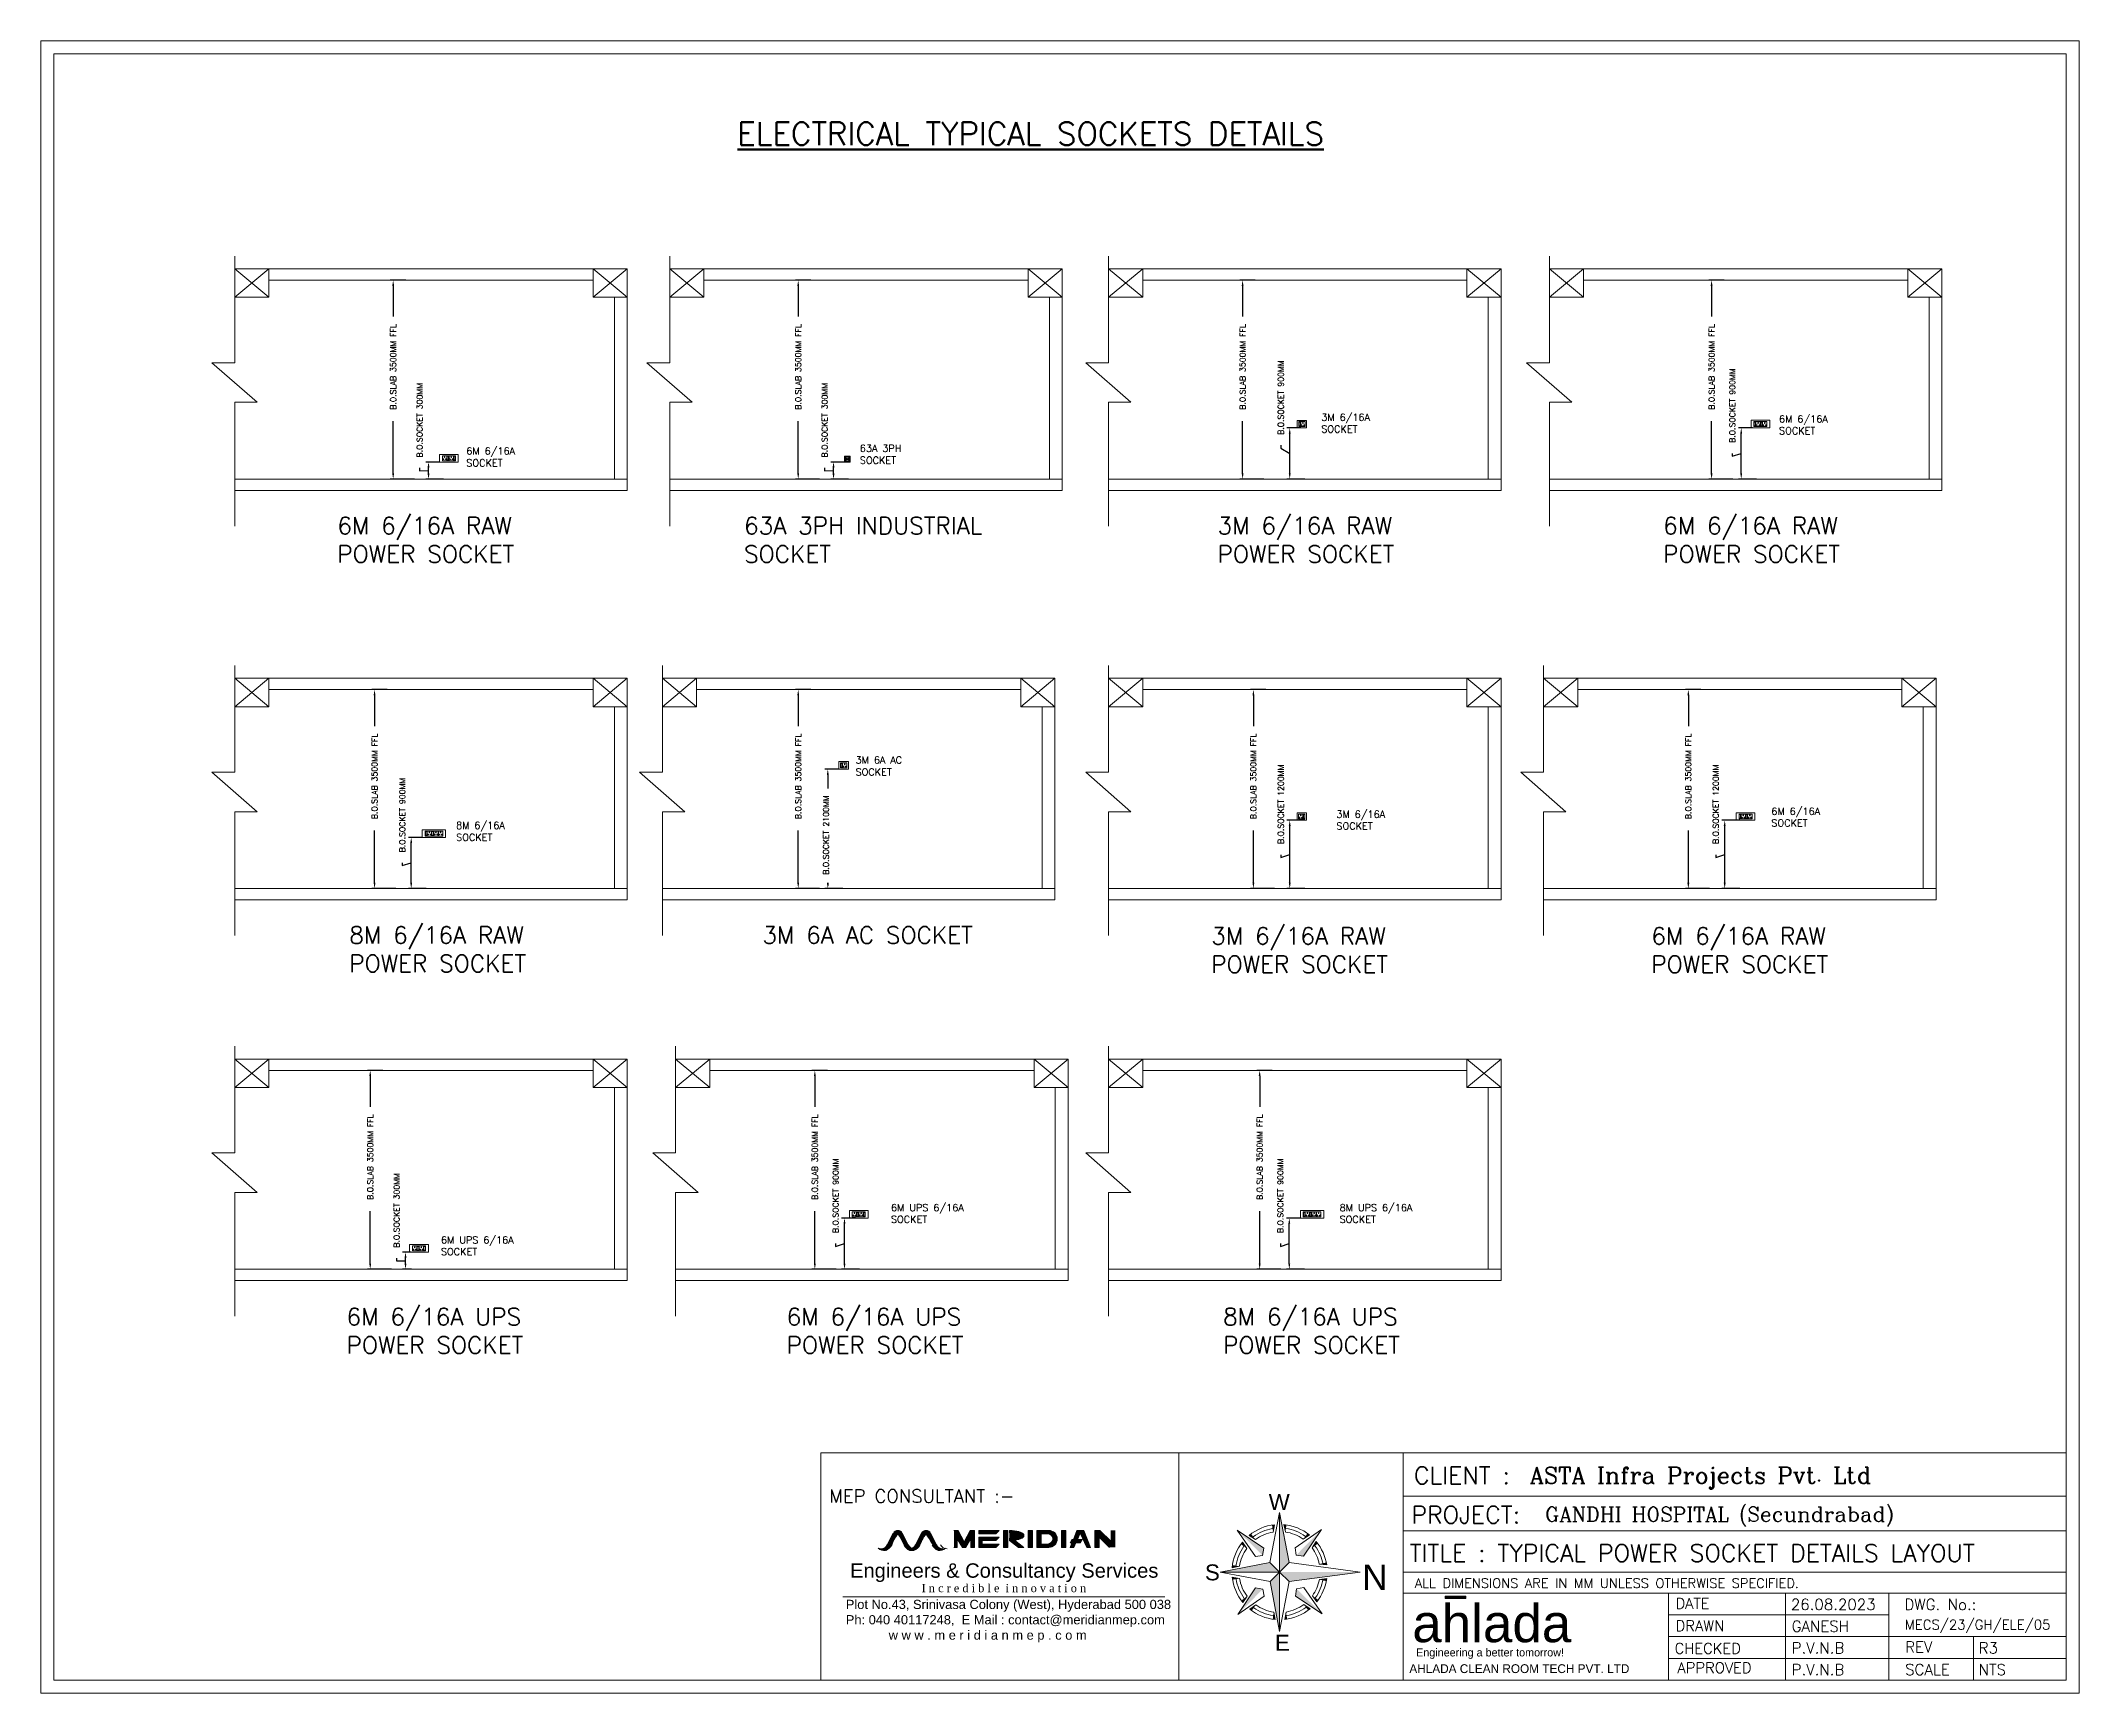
# Model space of a CAD drawing. Extents: x 3505867 to 4040009, y -660366 to -590408.
# Drawn here: x 3605907 to 3641773, y -660366 to -631278 of the extents above; entities that cross this region are included whole.
import ezdxf
from ezdxf.enums import TextEntityAlignment as Align

# ---------------------------------------------------------------- set-up
doc = ezdxf.new("R2010")
doc.units = 0
doc.header["$LTSCALE"] = 6
doc.header["$MEASUREMENT"] = 0
doc.linetypes.add('Hidden 2mm', pattern=[3, 2, -1])
doc.layers.get('0').update_dxf_attribs({"linetype": 'CONTINUOUS', "lineweight": 0})
doc.layers.get('Defpoints').update_dxf_attribs({"linetype": 'CONTINUOUS', "lineweight": 0})
for name, color, linetype, lineweight in [('AHU-N Ducting', 30, 'CONTINUOUS', 0), ('DIM', 7, 'CONTINUOUS', 0), ('ELE 63A 3PH INDUSTRIAL SOCKET', 1, 'CONTINUOUS', 0), ('ELE-1 NO 6-16A RAW POWER SOCKET', 1, 'CONTINUOUS', 0), ('ELE-2NOS OF 6-16 RAW POWER SOCKET', 1, 'CONTINUOUS', 0), ('ELE-3NOS 6-16A POWER SOCKET', 5, 'CONTINUOUS', 0), ('ELE-8M 6-16A UPS SOCKET', 223, 'CONTINUOUS', 0), ('ELE. 2N0S OF 6-16 UPS SOCKETS', 191, 'CONTINUOUS', 0), ('FURNITURE WALL', 8, 'CONTINUOUS', 0), ('hatch', 252, 'CONTINUOUS', 0), ('MEP_HVAC_RA_DUCT', 1, 'CONTINUOUS', 0), ('TEXT', 5, 'CONTINUOUS', 0), ('TITLE', 7, 'CONTINUOUS', 0)]:
    doc.layers.add(name, color=color, linetype=linetype, lineweight=lineweight)
doc.layers.add('ELE-16A AC SOCKET', color=7, linetype='CONTINUOUS')
doc.layers.add('ELE-6A AC SOCKET', color=7, linetype='CONTINUOUS', lineweight=0, true_color=0x00ceb6)
doc.styles.add('ARIAL', font='arial.ttf')
doc.styles.add('Century', font='GOTHIC.TTF')
doc.styles.add('FS-ARIAL', font='arial.ttf')
doc.styles.add('IRFAN', font='romans.shx')
doc.styles.add('RAGHAV', font='')
doc.styles.get("Standard").update_dxf_attribs({"font": 'SIMPLEX'})
doc.styles.add('sudheer', font='romanc.shx')
doc.styles.get('RAGHAV').set_extended_font_data('Sakkal Majalla')
doc.dimstyles.new('AR-BRICK WORK', dxfattribs={"dimscale": 100, "dimtxt": 1, "dimasz": 1, "dimexe": 0.5, "dimexo": 0, "dimgap": 0.25, "dimtad": 0, "dimdec": 0, "dimzin": 1, "dimdsep": 46, "dimtxsty": 'Century', "dimblk": 'OBLIQUE', "dimcen": 0, "dimdle": 1, "dimclrd": 8, "dimclre": 8, "dimclrt": 4, "dimadec": 0, "dimazin": 0, "dimtfac": 1, "dimtdec": 0, "dimtofl": 0, "dimtmove": 1, "dimatfit": 3, "dimldrblk": 'ARCHTICK', "dimfxl": 1, "dimtolj": 1, "dimtzin": 1, "dimarcsym": 2})

msp = doc.modelspace()

# ---------------------------------------------------------------- texts
at = {"lineweight": 9}
for s, height, style, p in [('CLIENT :', 305.68, 'IRFAN', (3630067.4, -656684.8)), ('ASTA Infra Projects Pvt. Ltd', 290.396, 'sudheer', (3632105.2, -656676.9)), ('MEP CONSULTANT :-', 231.819, 'IRFAN', (3619781.6, -657010.8, 17.9)), ('GANDHI HOSPITAL (Secundrabad)', 255.548, 'sudheer', (3632372.7, -657342.8)), ('PROJECT:', 305.68, 'IRFAN', (3630022.6, -657377.1))]:
    msp.add_text(s, height=height, dxfattribs=dict(at, style=style)).set_placement(p)
at = {"lineweight": 9, "extrusion": (0, 0, -1), "style": 'IRFAN', "text_generation_flag": 2}
for s, height, p in [('TITLE : TYPICAL POWER SOCKET DETAILS LAYOUT', 305.68, (-3629990.9, -658050.8)), ('ALL DIMENSIONS ARE IN MM UNLESS OTHERWISE SPECIFIED.', 167.477, (-3630081.1, -658512.5))]:
    msp.add_text(s, height=height, dxfattribs=at).set_placement(p)
at = {"color": 64, "style": 'sudheer'}
for s, p in [('DATE', (3634969.1, -658785.4)), ('DRAWN ', (3635164.3, -659178.6)), ('CHECKED', (3635236.4, -659576.8)), ('APPROVED', (3635355.7, -659917.6))]:
    msp.add_text(s, height=188.74, dxfattribs=at).set_placement(p, align=Align.MIDDLE_CENTER)
at = {"color": 6, "style": 'sudheer'}
for s, p in [('26.08.2023', (3636699.3, -658899.6)), ('GANESH', (3636712.7, -659283)), ('P.V.N.B', (3636712.7, -659665.4)), ('R3', (3640004.1, -659665.4)), ('P.V.N.B', (3636712.7, -660047.6)), ('NTS', (3640004.1, -660047.6))]:
    msp.add_text(s, height=193.14, dxfattribs=at).set_placement(p)
at = {"color": 64, "style": 'sudheer'}
for s, p in [('DWG. No.:', (3638697.5, -658899.7)), ('REV', (3638710.2, -659648.6)), ('SCALE', (3638710.2, -660045.3))]:
    msp.add_text(s, height=193.14, dxfattribs=at).set_placement(p)
at = {"color": 6, "style": 'sudheer'}
msp.add_text('MECS/23/GH/ELE/05', height=170.695, dxfattribs=at).set_placement((3639985.1, -659243.4), align=Align.CENTER)
at = {"color": 134, "style": 'RAGHAV'}
msp.add_text('AHLADA CLEAN ROOM TECH PVT. LTD', height=155.062, dxfattribs=at).set_placement((3629986.5, -660010.8))
at = {"layer": 'DIM', "lineweight": 50, "ltscale": 10, "char_height": 125, "attachment_point": 1}
for s, insert, width in [('{\\Fromans.shx|c228;\\C0;3M 6/16A SOCKET}', (3628437.3, -637843.2), 1022.634), ('{\\Fromans.shx|c228;\\C0;6M 6/16A SOCKET}', (3636491.3, -637872.6), 1022.634), ('{\\Fromans.shx|c228;\\C0;63A 3PH SOCKET}', (3620317.1, -638390.6), 1022.634), ('{\\Fromans.shx|c228;\\C0;6M 6/16A SOCKET}', (3613394.5, -638437.4), 1022.634), ('{\\Fromans.shx|c228;\\C0;3M 6A AC SOCKET}', (3620242.6, -643877.1), 1022.634), ('{\\Fromans.shx|c228;\\C0;3M 6/16A SOCKET}', (3628703.2, -644830.1), 1022.634), ('{\\Fromans.shx|c228;\\C0;6M 6/16A SOCKET}', (3636356.1, -644777.6), 1022.634), ('{\\Fromans.shx|c228;\\C0;8M 6/16A SOCKET}', (3613214.7, -645028.2), 1022.634), ('{\\Fromans.shx|c228;\\C0;6M UPS 6/16A SOCKET}', (3620865.9, -651754.3), 1426.108), ('{\\Fromans.shx|c228;\\C0;8M UPS 6/16A SOCKET}', (3628759.5, -651754.3), 1426.108), ('{\\Fromans.shx|c228;\\C0;6M UPS 6/16A SOCKET}', (3612947.5, -652324.2), 1426.108)]:
    msp.add_mtext(s, dxfattribs=dict(at, insert=insert, width=width))
at = {"layer": 'TEXT', "lineweight": 50, "ltscale": 10, "attachment_point": 1}
for s, insert, char_height, width in [('{\\L\\Fromans.shx|c228;\\C0;ELECTRICAL TYPICAL SOCKETS DETAILS}', (3618163.7, -632713.8), 400, 12876.571), ('{\\Fromans.shx|c228;\\C0;6M 6/16A RAW POWER SOCKET}', (3611125.4, -639663.4), 300, 4707.325), ('{\\Fromans.shx|c228;\\C0;63A 3PH INDUSTRIAL SOCKET}', (3618280.6, -639663.4), 300, 5139.262), ('{\\Fromans.shx|c228;\\C0;3M 6/16A RAW POWER SOCKET}', (3626611.3, -639663.4), 300, 4707.325), ('{\\Fromans.shx|c228;\\C0;6M 6/16A RAW POWER SOCKET}', (3634451.9, -639663.4), 300, 4707.325), ('{\\Fromans.shx|c228;\\C0;8M 6/16A RAW POWER SOCKET}', (3611334.5, -646870.4), 300, 4707.325), ('{\\Fromans.shx|c228;\\C0;3M 6A AC SOCKET}', (3618603.2, -646870.4), 300, 4707.325), ('{\\Fromans.shx|c228;\\C0;3M 6/16A RAW POWER SOCKET}', (3626500.2, -646885.7), 300, 4707.325), ('{\\Fromans.shx|c228;\\C0;6M 6/16A RAW POWER SOCKET}', (3634244.5, -646885.7), 300, 4707.325), ('{\\Fromans.shx|c228;\\C0;6M 6/16A UPS POWER SOCKET}', (3611286.9, -653587.6), 300, 4707.325), ('{\\Fromans.shx|c228;\\C0;6M 6/16A UPS POWER SOCKET}', (3619030.3, -653587.6), 300, 4707.325), ('{\\Fromans.shx|c228;\\C0;8M 6/16A UPS POWER SOCKET}', (3626709.2, -653587.6), 300, 4707.325)]:
    msp.add_mtext(s, dxfattribs=dict(at, insert=insert, char_height=char_height, width=width))
at = {"layer": 'TITLE', "color": 7, "style": 'ARIAL'}
for s, p in [('W', (3627511.3, -657138.4, 0)), ('S', (3626390.2, -658379, 0)), ('E', (3627621.8, -659618.3, 0))]:
    msp.add_text(s, height=281.1, dxfattribs=at).set_placement(p)
at = {"layer": 'TITLE', "color": 5, "style": 'ARIAL'}
msp.add_text('N', height=443.3, rotation=180, dxfattribs=at).set_placement((3629602.8, -658102.9, 0))

# ---------------------------------------------------------------- blocks, each defined once
blk = doc.blocks.new('UPS 6-16A 3M UPS SOCKET')
at = {"layer": 'ELE-1 NO 6-16A RAW POWER SOCKET', "color": 30, "lineweight": 0}
for p, q in [((16, 38), (76, 38)), ((16, 38), (76, 38)), ((16, 17), (16, 38)), ((16, 38), (16, 17)), ((76, 17), (16, 17)), ((16, 13), (16, -39)), ((76, 13), (16, 13)), ((23, 36), (69, 36)), ((23, 19), (23, 36)), ((69, 19), (23, 19)), ((67, 36), (67, 19)), ((69, 36), (69, 19)), ((76, 38), (76, 17)), ((76, -39), (76, 13)), ((16, -39), (76, -39))]:
    blk.add_line(p, q, dxfattribs=at)
blk.add_lwpolyline([(92, 58), (92, -58), (0, -58), (0, 58)], close=True, dxfattribs=at)
for centre, radius, start, end in [((58, 2), 3.5, 357.49, 264.7311), ((60, -1), 2.82, 194.9049, 67.3162), ((31, -13), 4.06, 37.1584, 322.8416), ((35, -13), 2.59, 251.4031, 108.5969), ((58, -28), 3.5, 95.2689, 2.51), ((60, -25), 2.82, 292.6838, 165.0951)]:
    blk.add_arc(centre, radius, start, end, dxfattribs=at)
blk = doc.blocks.new('45RT')
at = {"layer": 'ELE-6A AC SOCKET', "lineweight": 0}
for p, q in [((-212, 169), (-212, 36)), ((-212, 169), (-212, 36)), ((-166, 169), (-212, 169)), ((-212, 169), (-166, 169)), ((-212, 36), (-166, 36)), ((-208, 155), (-208, 51)), ((-170, 155), (-208, 155)), ((-208, 55), (-170, 55)), ((-208, 51), (-170, 51)), ((-170, 51), (-170, 155)), ((-166, 36), (-166, 169)), ((-158, 169), (-42, 169)), ((-158, 36), (-158, 169)), ((-42, 36), (-158, 36)), ((-42, 169), (-42, 36))]:
    blk.add_line(p, q, dxfattribs=at)
blk.add_lwpolyline([(-257, 0), (0, 0), (0, 205), (-257, 205)], close=True, dxfattribs=at)
for centre, radius, start, end in [((-133, 77), 7.81, 5.2689, 272.51), ((-127, 71), 6.3, 202.6838, 75.0951), ((-100, 136), 9.06, 307.1584, 232.8416), ((-100, 126), 5.78, 161.4031, 18.5969), ((-73, 71), 6.3, 104.9049, 337.3162), ((-67, 77), 7.81, 267.49, 174.7311)]:
    blk.add_arc(centre, radius, start, end, dxfattribs=at)
blk = doc.blocks.new('6-16A RAW POWER SOCKET 3M')
at = {"layer": 'ELE-1 NO 6-16A RAW POWER SOCKET', "lineweight": 0}
for p, q in [((0, 58), (72, 58)), ((0, 58), (72, 58)), ((0, 33), (0, 58)), ((0, 58), (0, 33)), ((72, 33), (0, 33)), ((0, 29), (0, -35)), ((72, 29), (0, 29)), ((8, 56), (64, 56)), ((8, 35), (8, 56)), ((64, 35), (8, 35)), ((62, 56), (62, 35)), ((64, 56), (64, 35)), ((72, 58), (72, 33)), ((72, -35), (72, 29)), ((0, -35), (72, -35))]:
    blk.add_line(p, q, dxfattribs=at)
blk.add_lwpolyline([(92, 82), (92, -58), (-20, -58), (-20, 82)], close=True, dxfattribs=at)
for centre, radius, start, end in [((18, -3), 4.93, 37.1584, 322.8416), ((23, -3), 3.14, 251.4031, 108.5969), ((50, 15), 4.24, 357.49, 264.7311), ((53, 12), 3.43, 194.9049, 67.3162), ((50, -21), 4.24, 95.2689, 2.51), ((53, -18), 3.43, 292.6838, 165.0951)]:
    blk.add_arc(centre, radius, start, end, dxfattribs=at)
blk = doc.blocks.new('*D183')
at = {"layer": 'Defpoints', "color": 0, "linetype": 'ByBlock', "transparency": 16777216}
for p in [(3627882, -645000), (3628148, -645000), (3628148, -646200)]:
    blk.add_point(p, dxfattribs=at)
at = {"layer": 'DIM', "color": 8, "lineweight": -2, "ltscale": 10, "transparency": 16777216}
for p, q in [((3628148, -645000), (3627832, -645000)), ((3627882, -646100), (3627882, -645100)), ((3627725, -645657), (3627882, -645600)), ((3627725, -645607), (3627725, -645657)), ((3628148, -646200), (3627832, -646200))]:
    blk.add_line(p, q, dxfattribs=at)
at = {"layer": 'DIM', "color": 8, "linetype": 'ByBlock', "transparency": 16777216}
for points in [[(3627898, -645100), (3627865, -645100), (3627882, -645000)], [(3627865, -646100), (3627898, -646100), (3627882, -646200)]]:
    blk.add_solid(points, dxfattribs=at)
at = {"layer": 'DIM', "color": 7, "linetype": 'ByBlock', "lineweight": 50, "transparency": 16777216, "insert": (3627725, -644753), "char_height": 100, "attachment_point": 5, "rotation": 90}
blk.add_mtext('\\A1;\\A1;{\\Fromans.shx|c228; B.O.SOCKET 1200MM }', dxfattribs=at)
blk = doc.blocks.new('_ArchTick')
at = {"color": 0, "linetype": 'ByBlock', "const_width": 0.15}
blk.add_lwpolyline([(-0.5, -0.5), (0.5, 0.5)], dxfattribs=at)
blk = doc.blocks.new('*D207')
at = {"layer": 'Defpoints', "color": 0, "linetype": 'ByBlock', "transparency": 16777216}
for p in [(3627882, -638093), (3628077, -638093), (3628148, -638993)]:
    blk.add_point(p, dxfattribs=at)
at = {"layer": 'DIM', "color": 8, "lineweight": -2, "ltscale": 10, "transparency": 16777216}
for p, q in [((3627725, -638399), (3627725, -638449)), ((3628077, -638093), (3627832, -638093)), ((3627882, -638893), (3627882, -638193)), ((3627725, -638449), (3627882, -638543)), ((3628148, -638993), (3627832, -638993))]:
    blk.add_line(p, q, dxfattribs=at)
at = {"layer": 'DIM', "color": 8, "linetype": 'ByBlock', "transparency": 16777216}
for points in [[(3627898, -638193), (3627865, -638193), (3627882, -638093)], [(3627865, -638893), (3627898, -638893), (3627882, -638993)]]:
    blk.add_solid(points, dxfattribs=at)
at = {"layer": 'DIM', "color": 7, "linetype": 'ByBlock', "lineweight": 50, "transparency": 16777216, "insert": (3627725, -637594), "char_height": 100, "attachment_point": 5, "rotation": 90}
blk.add_mtext('\\A1;\\A1;{\\Fromans.shx|c228; B.O.SOCKET 900MM }', dxfattribs=at)
blk = doc.blocks.new('54Y')
at = {"layer": 'ELE. 2N0S OF 6-16 UPS SOCKETS', "color": 140, "lineweight": 0}
for p, q in [((26, 312), (26, 278)), ((26, 278), (26, 312)), ((26, 312), (124, 312)), ((26, 312), (124, 312)), ((124, 278), (26, 278)), ((124, 272), (26, 272)), ((26, 272), (26, 187)), ((26, 187), (124, 187)), ((26, 181), (26, 148)), ((26, 148), (26, 181)), ((26, 181), (124, 181)), ((26, 181), (124, 181)), ((124, 148), (26, 148)), ((26, 142), (26, 57)), ((124, 142), (26, 142)), ((26, 57), (124, 57)), ((37, 281), (37, 309)), ((37, 309), (113, 309)), ((113, 281), (37, 281)), ((37, 150), (37, 179)), ((37, 179), (113, 179)), ((113, 150), (37, 150)), ((110, 309), (110, 281)), ((110, 179), (110, 150)), ((113, 309), (113, 281)), ((113, 179), (113, 150)), ((124, 312), (124, 278)), ((124, 187), (124, 272)), ((124, 181), (124, 148)), ((124, 57), (124, 142))]:
    blk.add_line(p, q, dxfattribs=at)
blk.add_lwpolyline([(150, 368), (150, 0), (0, 0), (0, 368)], close=True, dxfattribs=at)
for centre, radius, start, end in [((51, 230), 6.62, 37.1584, 322.8416), ((51, 99), 6.62, 37.1584, 322.8416), ((58, 230), 4.22, 251.4031, 108.5969), ((58, 99), 4.22, 251.4031, 108.5969), ((94, 254), 5.7, 357.49, 264.7311), ((94, 205), 5.7, 95.2689, 2.51), ((94, 124), 5.7, 357.49, 264.7311), ((94, 75), 5.7, 95.2689, 2.51), ((98, 249), 4.6, 194.9049, 67.3162), ((98, 210), 4.6, 292.6838, 165.0951), ((98, 119), 4.6, 194.9049, 67.3162), ((98, 80), 4.6, 292.6838, 165.0951)]:
    blk.add_arc(centre, radius, start, end, dxfattribs=at)
blk = doc.blocks.new('*D208')
at = {"layer": 'Defpoints', "color": 0, "linetype": 'ByBlock', "transparency": 16777216}
for p in [(3612729, -638693), (3612924, -638693), (3612995, -638993)]:
    blk.add_point(p, dxfattribs=at)
at = {"layer": 'DIM', "color": 8, "lineweight": -2, "ltscale": 10, "transparency": 16777216}
for p, q in [((3612924, -638693), (3612679, -638693)), ((3612572, -638798), (3612572, -638848)), ((3612572, -638848), (3612729, -638843)), ((3612995, -638993), (3612679, -638993)), ((3612729, -638893), (3612729, -638793))]:
    blk.add_line(p, q, dxfattribs=at)
at = {"layer": 'DIM', "color": 8, "linetype": 'ByBlock', "transparency": 16777216}
for points in [[(3612746, -638793), (3612712, -638793), (3612729, -638693)], [(3612712, -638893), (3612746, -638893), (3612729, -638993)]]:
    blk.add_solid(points, dxfattribs=at)
at = {"layer": 'DIM', "color": 7, "linetype": 'ByBlock', "lineweight": 50, "transparency": 16777216, "insert": (3612572, -637992), "char_height": 100, "attachment_point": 5, "rotation": 90}
blk.add_mtext('\\A1;\\A1;{\\Fromans.shx|c228; B.O.SOCKET 300MM }', dxfattribs=at)
blk = doc.blocks.new('RTUH 6U')
at = {"layer": 'ELE-2NOS OF 6-16 RAW POWER SOCKET', "color": 30, "lineweight": 0, "ltscale": 300}
for p, q in [((-312, -26), (-227, -26)), ((-312, -124), (-312, -26)), ((-227, -124), (-312, -124)), ((-227, -26), (-227, -124)), ((-187, -26), (-221, -26)), ((-221, -26), (-221, -124)), ((-187, -124), (-221, -124)), ((-221, -124), (-187, -124)), ((-190, -37), (-218, -37)), ((-218, -37), (-218, -113)), ((-190, -40), (-218, -40)), ((-218, -113), (-190, -113)), ((-190, -113), (-190, -37)), ((-187, -124), (-187, -26)), ((-187, -124), (-187, -26)), ((-181, -124), (-181, -26)), ((-181, -26), (-96, -26)), ((-96, -124), (-181, -124)), ((-96, -26), (-96, -124)), ((-57, -26), (-91, -26)), ((-91, -26), (-91, -124)), ((-57, -124), (-91, -124)), ((-91, -124), (-57, -124)), ((-60, -37), (-88, -37)), ((-88, -37), (-88, -113)), ((-60, -40), (-88, -40)), ((-88, -113), (-60, -113)), ((-60, -113), (-60, -37)), ((-57, -124), (-57, -26)), ((-57, -124), (-57, -26))]:
    blk.add_line(p, q, dxfattribs=at)
blk.add_lwpolyline([(0, 0), (-368, 0), (-368, -150), (0, -150)], close=True, dxfattribs=at)
for centre, radius, start, end in [((-293, -56), 5.7, 87.49, 354.7311), ((-289, -52), 4.6, 284.9049, 157.3162), ((-269, -99), 6.62, 127.1584, 52.8416), ((-269, -92), 4.22, 341.4031, 198.5969), ((-249, -52), 4.6, 22.6838, 255.0951), ((-245, -56), 5.7, 185.2689, 92.51), ((-163, -56), 5.7, 87.49, 354.7311), ((-159, -52), 4.6, 284.9049, 157.3162), ((-139, -99), 6.62, 127.1584, 52.8416), ((-139, -92), 4.22, 341.4031, 198.5969), ((-119, -52), 4.6, 22.6838, 255.0951), ((-115, -56), 5.7, 185.2689, 92.51)]:
    blk.add_arc(centre, radius, start, end, dxfattribs=at)
blk = doc.blocks.new('*D209')
at = {"layer": 'Defpoints', "color": 0, "linetype": 'ByBlock', "transparency": 16777216}
for p in [(3635826, -638093), (3636021, -638093), (3636092, -638993)]:
    blk.add_point(p, dxfattribs=at)
at = {"layer": 'DIM', "color": 8, "lineweight": -2, "ltscale": 10, "transparency": 16777216}
for p, q in [((3636021, -638093), (3635776, -638093)), ((3635826, -638893), (3635826, -638193)), ((3635669, -638541), (3635669, -638591)), ((3635669, -638591), (3635826, -638543)), ((3636092, -638993), (3635776, -638993))]:
    blk.add_line(p, q, dxfattribs=at)
at = {"layer": 'DIM', "color": 8, "linetype": 'ByBlock', "transparency": 16777216}
for points in [[(3635842, -638193), (3635809, -638193), (3635826, -638093)], [(3635809, -638893), (3635842, -638893), (3635826, -638993)]]:
    blk.add_solid(points, dxfattribs=at)
at = {"layer": 'DIM', "color": 7, "linetype": 'ByBlock', "lineweight": 50, "transparency": 16777216, "insert": (3635669, -637735), "char_height": 100, "attachment_point": 5, "rotation": 90}
blk.add_mtext('\\A1;\\A1;{\\Fromans.shx|c228; B.O.SOCKET 900MM }', dxfattribs=at)
blk = doc.blocks.new('*D210')
at = {"layer": 'Defpoints', "color": 0, "linetype": 'ByBlock', "transparency": 16777216}
for p in [(3612424, -645300), (3612619, -645300), (3612690, -646200)]:
    blk.add_point(p, dxfattribs=at)
at = {"layer": 'DIM', "color": 8, "lineweight": -2, "ltscale": 10, "transparency": 16777216}
for p, q in [((3612619, -645300), (3612374, -645300)), ((3612424, -646100), (3612424, -645400)), ((3612268, -645748), (3612268, -645798)), ((3612268, -645798), (3612424, -645750)), ((3612690, -646200), (3612374, -646200))]:
    blk.add_line(p, q, dxfattribs=at)
at = {"layer": 'DIM', "color": 8, "linetype": 'ByBlock', "transparency": 16777216}
for points in [[(3612441, -645400), (3612408, -645400), (3612424, -645300)], [(3612408, -646100), (3612441, -646100), (3612424, -646200)]]:
    blk.add_solid(points, dxfattribs=at)
at = {"layer": 'DIM', "color": 7, "linetype": 'ByBlock', "lineweight": 50, "transparency": 16777216, "insert": (3612268, -644942), "char_height": 100, "attachment_point": 5, "rotation": 90}
blk.add_mtext('\\A1;\\A1;{\\Fromans.shx|c228; B.O.SOCKET 900MM }', dxfattribs=at)
blk = doc.blocks.new('543WYH')
at = {"layer": 'ELE-2NOS OF 6-16 RAW POWER SOCKET', "color": 30, "linetype": 'ByBlock', "lineweight": 0}
for p, q in [((-124, -57), (-124, -91)), ((-26, -57), (-124, -57)), ((-26, -57), (-124, -57)), ((-124, -91), (-26, -91)), ((-124, -96), (-26, -96)), ((-124, -181), (-124, -96)), ((-26, -181), (-124, -181)), ((-124, -187), (-124, -221)), ((-26, -187), (-124, -187)), ((-26, -187), (-124, -187)), ((-124, -221), (-26, -221)), ((-124, -312), (-124, -227)), ((-124, -227), (-26, -227)), ((-26, -312), (-124, -312)), ((-124, -402), (-124, -317)), ((-124, -317), (-26, -317)), ((-113, -60), (-113, -88)), ((-37, -60), (-113, -60)), ((-113, -88), (-37, -88)), ((-113, -190), (-113, -218)), ((-37, -190), (-113, -190)), ((-113, -218), (-37, -218)), ((-110, -60), (-110, -88)), ((-110, -190), (-110, -218)), ((-37, -88), (-37, -60)), ((-37, -218), (-37, -190)), ((-26, -57), (-26, -91)), ((-26, -91), (-26, -57)), ((-26, -96), (-26, -181)), ((-26, -187), (-26, -221)), ((-26, -221), (-26, -187)), ((-26, -227), (-26, -312)), ((-26, -317), (-26, -402)), ((-26, -402), (-124, -402))]:
    blk.add_line(p, q, dxfattribs=at)
blk.add_lwpolyline([(-150, 0), (-150, -459), (0, -459), (0, 0)], close=True, dxfattribs=at)
for centre, radius, start, end in [((-98, -119), 4.6, 112.6838, 345.0951), ((-98, -159), 4.6, 14.9049, 247.3162), ((-98, -249), 4.6, 112.6838, 345.0951), ((-98, -289), 4.6, 14.9049, 247.3162), ((-98, -340), 4.6, 112.6838, 345.0951), ((-98, -379), 4.6, 14.9049, 247.3162), ((-94, -115), 5.7, 275.2689, 182.51), ((-94, -163), 5.7, 177.49, 84.7311), ((-94, -245), 5.7, 275.2689, 182.51), ((-94, -293), 5.7, 177.49, 84.7311), ((-94, -335), 5.7, 275.2689, 182.51), ((-94, -384), 5.7, 177.49, 84.7311), ((-58, -139), 4.22, 71.4031, 288.5969), ((-58, -269), 4.22, 71.4031, 288.5969), ((-58, -360), 4.22, 71.4031, 288.5969), ((-51, -139), 6.62, 217.1584, 142.8416), ((-51, -269), 6.62, 217.1584, 142.8416), ((-51, -360), 6.62, 217.1584, 142.8416)]:
    blk.add_arc(centre, radius, start, end, dxfattribs=at)
blk = doc.blocks.new('*D211')
at = {"layer": 'Defpoints', "color": 0, "linetype": 'ByBlock', "transparency": 16777216}
for p in [(3619754, -644100), (3619949, -644100), (3620020, -646200)]:
    blk.add_point(p, dxfattribs=at)
at = {"layer": 'DIM', "color": 8, "lineweight": -2, "ltscale": 10, "transparency": 16777216}
for p, q in [((3619949, -644100), (3619704, -644100)), ((3619754, -644200), (3619754, -644441)), ((3620020, -646200), (3619704, -646200)), ((3619754, -646100), (3619754, -646148))]:
    blk.add_line(p, q, dxfattribs=at)
at = {"layer": 'DIM', "color": 8, "linetype": 'ByBlock', "transparency": 16777216}
for points in [[(3619771, -644200), (3619738, -644200), (3619754, -644100)], [(3619738, -646100), (3619771, -646100), (3619754, -646200)]]:
    blk.add_solid(points, dxfattribs=at)
at = {"layer": 'DIM', "color": 7, "linetype": 'ByBlock', "lineweight": 50, "transparency": 16777216, "insert": (3619721, -645295), "char_height": 100, "attachment_point": 5, "rotation": 90}
blk.add_mtext('\\A1;\\A1;{\\Fromans.shx|c228; B.O.SOCKET 2100MM }', dxfattribs=at)
blk = doc.blocks.new('*D214')
at = {"layer": 'Defpoints', "color": 0, "linetype": 'ByBlock', "transparency": 16777216}
for p in [(3627242, -642700), (3627462, -642700), (3627616, -646200)]:
    blk.add_point(p, dxfattribs=at)
at = {"layer": 'DIM', "color": 8, "lineweight": -2, "ltscale": 10, "transparency": 16777216}
for p, q in [((3627462, -642700), (3627192, -642700)), ((3627242, -642800), (3627242, -643340)), ((3627242, -646100), (3627242, -645181)), ((3627616, -646200), (3627192, -646200))]:
    blk.add_line(p, q, dxfattribs=at)
at = {"layer": 'DIM', "color": 8, "linetype": 'ByBlock', "transparency": 16777216}
for points in [[(3627259, -642800), (3627226, -642800), (3627242, -642700)], [(3627226, -646100), (3627259, -646100), (3627242, -646200)]]:
    blk.add_solid(points, dxfattribs=at)
at = {"layer": 'DIM', "color": 7, "linetype": 'ByBlock', "lineweight": 50, "transparency": 16777216, "insert": (3627242, -644260), "char_height": 100, "attachment_point": 5, "rotation": 90}
blk.add_mtext('\\A1;\\A1; B.O.SLAB 3500MM FFL', dxfattribs=at)
blk = doc.blocks.new('*D215')
at = {"layer": 'Defpoints', "color": 0, "linetype": 'ByBlock', "transparency": 16777216}
for p in [(3627052, -635493), (3627272, -635493), (3627426, -638993)]:
    blk.add_point(p, dxfattribs=at)
at = {"layer": 'DIM', "color": 8, "lineweight": -2, "ltscale": 10, "transparency": 16777216}
for p, q in [((3627272, -635493), (3627002, -635493)), ((3627052, -635593), (3627052, -636133)), ((3627052, -638893), (3627052, -637974)), ((3627426, -638993), (3627002, -638993))]:
    blk.add_line(p, q, dxfattribs=at)
at = {"layer": 'DIM', "color": 8, "linetype": 'ByBlock', "transparency": 16777216}
for points in [[(3627069, -635593), (3627036, -635593), (3627052, -635493)], [(3627036, -638893), (3627069, -638893), (3627052, -638993)]]:
    blk.add_solid(points, dxfattribs=at)
at = {"layer": 'DIM', "color": 7, "linetype": 'ByBlock', "lineweight": 50, "transparency": 16777216, "insert": (3627052, -637053), "char_height": 100, "attachment_point": 5, "rotation": 90}
blk.add_mtext('\\A1;\\A1; B.O.SLAB 3500MM FFL', dxfattribs=at)
blk = doc.blocks.new('*D216')
at = {"layer": 'Defpoints', "color": 0, "linetype": 'ByBlock', "transparency": 16777216}
for p in [(3612107, -635493), (3612327, -635493), (3612481, -638993)]:
    blk.add_point(p, dxfattribs=at)
at = {"layer": 'DIM', "color": 8, "lineweight": -2, "ltscale": 10, "transparency": 16777216}
for p, q in [((3612327, -635493), (3612057, -635493)), ((3612107, -635593), (3612107, -636133)), ((3612107, -638893), (3612107, -637974)), ((3612481, -638993), (3612057, -638993))]:
    blk.add_line(p, q, dxfattribs=at)
at = {"layer": 'DIM', "color": 8, "linetype": 'ByBlock', "transparency": 16777216}
for points in [[(3612124, -635593), (3612091, -635593), (3612107, -635493)], [(3612091, -638893), (3612124, -638893), (3612107, -638993)]]:
    blk.add_solid(points, dxfattribs=at)
at = {"layer": 'DIM', "color": 7, "linetype": 'ByBlock', "lineweight": 50, "transparency": 16777216, "insert": (3612107, -637053), "char_height": 100, "attachment_point": 5, "rotation": 90}
blk.add_mtext('\\A1;\\A1; B.O.SLAB 3500MM FFL', dxfattribs=at)
blk = doc.blocks.new('*D217')
at = {"layer": 'Defpoints', "color": 0, "linetype": 'ByBlock', "transparency": 16777216}
for p in [(3635304, -635493), (3635524, -635493), (3635678, -638993)]:
    blk.add_point(p, dxfattribs=at)
at = {"layer": 'DIM', "color": 8, "lineweight": -2, "ltscale": 10, "transparency": 16777216}
for p, q in [((3635524, -635493), (3635254, -635493)), ((3635304, -635593), (3635304, -636133)), ((3635304, -638893), (3635304, -637974)), ((3635678, -638993), (3635254, -638993))]:
    blk.add_line(p, q, dxfattribs=at)
at = {"layer": 'DIM', "color": 8, "linetype": 'ByBlock', "transparency": 16777216}
for points in [[(3635321, -635593), (3635287, -635593), (3635304, -635493)], [(3635287, -638893), (3635321, -638893), (3635304, -638993)]]:
    blk.add_solid(points, dxfattribs=at)
at = {"layer": 'DIM', "color": 7, "linetype": 'ByBlock', "lineweight": 50, "transparency": 16777216, "insert": (3635304, -637053), "char_height": 100, "attachment_point": 5, "rotation": 90}
blk.add_mtext('\\A1;\\A1; B.O.SLAB 3500MM FFL', dxfattribs=at)
blk = doc.blocks.new('*D218')
at = {"layer": 'Defpoints', "color": 0, "linetype": 'ByBlock', "transparency": 16777216}
for p in [(3611779, -642700), (3611999, -642700), (3612153, -646200)]:
    blk.add_point(p, dxfattribs=at)
at = {"layer": 'DIM', "color": 8, "lineweight": -2, "ltscale": 10, "transparency": 16777216}
for p, q in [((3611999, -642700), (3611729, -642700)), ((3611779, -642800), (3611779, -643340)), ((3611779, -646100), (3611779, -645181)), ((3612153, -646200), (3611729, -646200))]:
    blk.add_line(p, q, dxfattribs=at)
at = {"layer": 'DIM', "color": 8, "linetype": 'ByBlock', "transparency": 16777216}
for points in [[(3611796, -642800), (3611763, -642800), (3611779, -642700)], [(3611763, -646100), (3611796, -646100), (3611779, -646200)]]:
    blk.add_solid(points, dxfattribs=at)
at = {"layer": 'DIM', "color": 7, "linetype": 'ByBlock', "lineweight": 50, "transparency": 16777216, "insert": (3611779, -644260), "char_height": 100, "attachment_point": 5, "rotation": 90}
blk.add_mtext('\\A1;\\A1; B.O.SLAB 3500MM FFL', dxfattribs=at)
blk = doc.blocks.new('DSAD')
at = {"layer": 'ELE 63A 3PH INDUSTRIAL SOCKET', "linetype": 'ByBlock'}
h = blk.add_hatch(color=8, dxfattribs=at)
h.dxf.hatch_style = 1
h.paths.add_polyline_path([(-1, 0, 1), (-25, 0, 1)])
h.paths.add_polyline_path([(-2, 0, 1), (-24, 0, 1)], flags=16)
h = blk.add_hatch(color=8, dxfattribs=at)
h.dxf.hatch_style = 1
h.paths.add_polyline_path([(-17, 0, 1), (-22, 0, 1)])
h.paths.add_polyline_path([(-4, 0, 1), (-9, 0, 1)])
h.paths.add_polyline_path([(-17, 0, 1), (-22, 0, 1)], flags=16)
h.paths.add_polyline_path([(-4, 0, 1), (-9, 0, 1)], flags=16)
h = blk.add_hatch(color=8, dxfattribs=at)
h.dxf.hatch_style = 1
h.paths.add_polyline_path([(24, 6), (26, 6), (26, -6), (24, -6)])
for p, q in [((-35, 35), (-50, 50)), ((21, 14), (20, 15)), ((24, 1), (26, 1)), ((24, 0), (26, 0)), ((29, 14), (30, 15)), ((35, 35), (50, 50)), ((-35, -35), (-50, -50)), ((20, -15), (21, -14)), ((24, 0), (26, 0)), ((24, -1), (26, -1)), ((29, -14), (30, -15)), ((35, -35), (50, -50))]:
    blk.add_line(p, q, dxfattribs=at)
for points in [[(-50, 50), (50, 50), (50, -50), (-50, -50)], [(-35, 35), (35, 35), (35, -35), (-35, -35)], [(20, 15), (30, 15), (30, -15), (20, -15)], [(21, 14), (29, 14), (29, -14), (21, -14)], [(24, 6), (26, 6), (26, -6), (24, -6)]]:
    blk.add_lwpolyline(points, close=True, dxfattribs=at)
for centre, radius in [((-13, 0), 16.8), ((-13, 0), 11.8), ((-13, 0), 10.8), ((-20, 0), 2.77), ((-20, 0), 2.27), ((-6, 0), 2.77), ((-6, 0), 2.27)]:
    blk.add_circle(centre, radius, dxfattribs=at)
blk = doc.blocks.new('*D220')
at = {"layer": 'Defpoints', "color": 0, "linetype": 'ByBlock', "transparency": 16777216}
for p in [(3619855, -638693), (3620050, -638693), (3620121, -638993)]:
    blk.add_point(p, dxfattribs=at)
at = {"layer": 'DIM', "color": 8, "lineweight": -2, "ltscale": 10, "transparency": 16777216}
for p, q in [((3620050, -638693), (3619805, -638693)), ((3619699, -638798), (3619699, -638848)), ((3619699, -638848), (3619855, -638843)), ((3620121, -638993), (3619805, -638993)), ((3619855, -638893), (3619855, -638793))]:
    blk.add_line(p, q, dxfattribs=at)
at = {"layer": 'DIM', "color": 8, "linetype": 'ByBlock', "transparency": 16777216}
for points in [[(3619872, -638793), (3619838, -638793), (3619855, -638693)], [(3619838, -638893), (3619872, -638893), (3619855, -638993)]]:
    blk.add_solid(points, dxfattribs=at)
at = {"layer": 'DIM', "color": 7, "linetype": 'ByBlock', "lineweight": 50, "transparency": 16777216, "insert": (3619699, -637992), "char_height": 100, "attachment_point": 5, "rotation": 90}
blk.add_mtext('\\A1;\\A1;{\\Fromans.shx|c228; B.O.SOCKET 300MM }', dxfattribs=at)
blk = doc.blocks.new('*D221')
at = {"layer": 'Defpoints', "color": 0, "linetype": 'ByBlock', "transparency": 16777216}
for p in [(3619234, -635493), (3619453, -635493), (3619607, -638993)]:
    blk.add_point(p, dxfattribs=at)
at = {"layer": 'DIM', "color": 8, "lineweight": -2, "ltscale": 10, "transparency": 16777216}
for p, q in [((3619453, -635493), (3619184, -635493)), ((3619234, -635593), (3619234, -636133)), ((3619234, -638893), (3619234, -637974)), ((3619607, -638993), (3619184, -638993))]:
    blk.add_line(p, q, dxfattribs=at)
at = {"layer": 'DIM', "color": 8, "linetype": 'ByBlock', "transparency": 16777216}
for points in [[(3619250, -635593), (3619217, -635593), (3619234, -635493)], [(3619217, -638893), (3619250, -638893), (3619234, -638993)]]:
    blk.add_solid(points, dxfattribs=at)
at = {"layer": 'DIM', "color": 7, "linetype": 'ByBlock', "lineweight": 50, "transparency": 16777216, "insert": (3619234, -637053), "char_height": 100, "attachment_point": 5, "rotation": 90}
blk.add_mtext('\\A1;\\A1; B.O.SLAB 3500MM FFL', dxfattribs=at)
blk = doc.blocks.new('*D222')
at = {"layer": 'Defpoints', "color": 0, "linetype": 'ByBlock', "transparency": 16777216}
for p in [(3619234, -642700), (3619454, -642700), (3619607, -646200)]:
    blk.add_point(p, dxfattribs=at)
at = {"layer": 'DIM', "color": 8, "lineweight": -2, "ltscale": 10, "transparency": 16777216}
for p, q in [((3619454, -642700), (3619184, -642700)), ((3619234, -642800), (3619234, -643340)), ((3619234, -646100), (3619234, -645181)), ((3619607, -646200), (3619184, -646200))]:
    blk.add_line(p, q, dxfattribs=at)
at = {"layer": 'DIM', "color": 8, "linetype": 'ByBlock', "transparency": 16777216}
for points in [[(3619250, -642800), (3619217, -642800), (3619234, -642700)], [(3619217, -646100), (3619250, -646100), (3619234, -646200)]]:
    blk.add_solid(points, dxfattribs=at)
at = {"layer": 'DIM', "color": 7, "linetype": 'ByBlock', "lineweight": 50, "transparency": 16777216, "insert": (3619234, -644260), "char_height": 100, "attachment_point": 5, "rotation": 90}
blk.add_mtext('\\A1;\\A1; B.O.SLAB 3500MM FFL', dxfattribs=at)
blk = doc.blocks.new('6 MODULES RAW POWER')
at = {"layer": 'ELE-2NOS OF 6-16 RAW POWER SOCKET', "color": 1, "lineweight": 0, "ltscale": 300}
for p, q in [((-6, 92), (-6, 20)), ((-6, 92), (-6, 20)), ((19, 92), (-6, 92)), ((-6, 92), (19, 92)), ((-6, 20), (19, 20)), ((-4, 84), (-4, 28)), ((17, 84), (-4, 84)), ((-4, 30), (17, 30)), ((-4, 28), (17, 28)), ((17, 28), (17, 84)), ((19, 20), (19, 92)), ((23, 92), (87, 92)), ((23, 20), (23, 92)), ((87, 20), (23, 20)), ((87, 92), (87, 20)), ((91, 92), (91, 20)), ((91, 92), (91, 20)), ((116, 92), (91, 92)), ((91, 92), (116, 92)), ((91, 20), (116, 20)), ((93, 84), (93, 28)), ((114, 84), (93, 84)), ((93, 30), (114, 30)), ((93, 28), (114, 28)), ((114, 28), (114, 84)), ((116, 20), (116, 92)), ((120, 20), (120, 92)), ((120, 92), (184, 92)), ((184, 20), (120, 20)), ((184, 92), (184, 20))]:
    blk.add_line(p, q, dxfattribs=at)
blk.add_lwpolyline([(-49, 0), (226, 0), (226, 112), (-49, 112)], close=True, dxfattribs=at)
for centre, radius, start, end in [((37, 42), 4.25, 5.2689, 272.51), ((40, 39), 3.43, 202.6838, 75.0951), ((55, 74), 4.93, 307.1584, 232.8416), ((55, 69), 3.14, 161.4031, 18.5969), ((70, 39), 3.43, 104.9049, 337.3162), ((73, 42), 4.25, 267.49, 174.7311), ((134, 42), 4.25, 5.2689, 272.51), ((137, 39), 3.43, 202.6838, 75.0951), ((152, 74), 4.93, 307.1584, 232.8416), ((152, 69), 3.14, 161.4031, 18.5969), ((167, 39), 3.43, 104.9049, 337.3162), ((170, 42), 4.25, 267.49, 174.7311)]:
    blk.add_arc(centre, radius, start, end, dxfattribs=at)
blk = doc.blocks.new('*D223')
at = {"layer": 'Defpoints', "color": 0, "linetype": 'ByBlock', "transparency": 16777216}
for p in [(3635535, -645000), (3635801, -645000), (3635801, -646200)]:
    blk.add_point(p, dxfattribs=at)
at = {"layer": 'DIM', "color": 8, "lineweight": -2, "ltscale": 10, "transparency": 16777216}
for p, q in [((3635801, -645000), (3635485, -645000)), ((3635535, -646100), (3635535, -645100)), ((3635378, -645657), (3635535, -645600)), ((3635378, -645607), (3635378, -645657)), ((3635801, -646200), (3635485, -646200))]:
    blk.add_line(p, q, dxfattribs=at)
at = {"layer": 'DIM', "color": 8, "linetype": 'ByBlock', "transparency": 16777216}
for points in [[(3635551, -645100), (3635518, -645100), (3635535, -645000)], [(3635518, -646100), (3635551, -646100), (3635535, -646200)]]:
    blk.add_solid(points, dxfattribs=at)
at = {"layer": 'DIM', "color": 7, "linetype": 'ByBlock', "lineweight": 50, "transparency": 16777216, "insert": (3635378, -644753), "char_height": 100, "attachment_point": 5, "rotation": 90}
blk.add_mtext('\\A1;\\A1;{\\Fromans.shx|c228; B.O.SOCKET 1200MM }', dxfattribs=at)
blk = doc.blocks.new('*D224')
at = {"layer": 'Defpoints', "color": 0, "linetype": 'ByBlock', "transparency": 16777216}
for p in [(3634895, -642700), (3635115, -642700), (3635269, -646200)]:
    blk.add_point(p, dxfattribs=at)
at = {"layer": 'DIM', "color": 8, "lineweight": -2, "ltscale": 10, "transparency": 16777216}
for p, q in [((3635115, -642700), (3634845, -642700)), ((3634895, -642800), (3634895, -643340)), ((3634895, -646100), (3634895, -645181)), ((3635269, -646200), (3634845, -646200))]:
    blk.add_line(p, q, dxfattribs=at)
at = {"layer": 'DIM', "color": 8, "linetype": 'ByBlock', "transparency": 16777216}
for points in [[(3634912, -642800), (3634878, -642800), (3634895, -642700)], [(3634878, -646100), (3634912, -646100), (3634895, -646200)]]:
    blk.add_solid(points, dxfattribs=at)
at = {"layer": 'DIM', "color": 7, "linetype": 'ByBlock', "lineweight": 50, "transparency": 16777216, "insert": (3634895, -644260), "char_height": 100, "attachment_point": 5, "rotation": 90}
blk.add_mtext('\\A1;\\A1; B.O.SLAB 3500MM FFL', dxfattribs=at)
blk = doc.blocks.new('5Y3AQY')
at = {"layer": 'ELE. 2N0S OF 6-16 UPS SOCKETS', "color": 72, "lineweight": 0}
for p, q in [((-312, -26), (-278, -26)), ((-312, -124), (-312, -26)), ((-312, -124), (-312, -26)), ((-312, -124), (-278, -124)), ((-278, -124), (-312, -124)), ((-309, -37), (-281, -37)), ((-309, -113), (-309, -37)), ((-309, -40), (-281, -40)), ((-281, -113), (-309, -113)), ((-281, -37), (-281, -113)), ((-278, -26), (-278, -124)), ((-272, -26), (-272, -124)), ((-187, -26), (-272, -26)), ((-272, -124), (-187, -124)), ((-187, -124), (-187, -26)), ((-181, -26), (-148, -26)), ((-181, -124), (-181, -26)), ((-181, -124), (-181, -26)), ((-181, -124), (-148, -124)), ((-148, -124), (-181, -124)), ((-179, -37), (-150, -37)), ((-179, -113), (-179, -37)), ((-179, -40), (-150, -40)), ((-150, -113), (-179, -113)), ((-150, -37), (-150, -113)), ((-148, -26), (-148, -124)), ((-57, -26), (-142, -26)), ((-142, -26), (-142, -124)), ((-142, -124), (-57, -124)), ((-57, -124), (-57, -26))]:
    blk.add_line(p, q, dxfattribs=at)
blk.add_lwpolyline([(-368, 0), (0, 0), (0, -150), (-368, -150)], close=True, dxfattribs=at)
for centre, radius, start, end in [((-254, -56), 5.7, 87.49, 354.7311), ((-249, -52), 4.6, 284.9049, 157.3162), ((-230, -99), 6.62, 127.1584, 52.8416), ((-230, -92), 4.22, 341.4031, 198.5969), ((-210, -52), 4.6, 22.6838, 255.0951), ((-205, -56), 5.7, 185.2689, 92.51), ((-124, -56), 5.7, 87.49, 354.7311), ((-119, -52), 4.6, 284.9049, 157.3162), ((-99, -99), 6.62, 127.1584, 52.8416), ((-99, -92), 4.22, 341.4031, 198.5969), ((-80, -52), 4.6, 22.6838, 255.0951), ((-75, -56), 5.7, 185.2689, 92.51)]:
    blk.add_arc(centre, radius, start, end, dxfattribs=at)
blk = doc.blocks.new('*D225')
at = {"layer": 'Defpoints', "color": 0, "linetype": 'ByBlock', "transparency": 16777216}
for p in [(3620048, -652002), (3620243, -652002), (3620314, -652903)]:
    blk.add_point(p, dxfattribs=at)
at = {"layer": 'DIM', "color": 8, "lineweight": -2, "ltscale": 10, "transparency": 16777216}
for p, q in [((3620243, -652002), (3619998, -652002)), ((3620048, -652803), (3620048, -652102)), ((3619892, -652450), (3619892, -652500)), ((3619892, -652500), (3620048, -652452)), ((3620314, -652903), (3619998, -652903))]:
    blk.add_line(p, q, dxfattribs=at)
at = {"layer": 'DIM', "color": 8, "linetype": 'ByBlock', "transparency": 16777216}
for points in [[(3620065, -652102), (3620031, -652102), (3620048, -652002)], [(3620031, -652803), (3620065, -652803), (3620048, -652903)]]:
    blk.add_solid(points, dxfattribs=at)
at = {"layer": 'DIM', "color": 7, "linetype": 'ByBlock', "lineweight": 50, "transparency": 16777216, "insert": (3619892, -651644), "char_height": 100, "attachment_point": 5, "rotation": 90}
blk.add_mtext('\\A1;\\A1;{\\Fromans.shx|c228; B.O.SOCKET 900MM }', dxfattribs=at)
blk = doc.blocks.new('*D226')
at = {"layer": 'Defpoints', "color": 0, "linetype": 'ByBlock', "transparency": 16777216}
for p in [(3619526, -649403), (3619746, -649403), (3619900, -652903)]:
    blk.add_point(p, dxfattribs=at)
at = {"layer": 'DIM', "color": 8, "lineweight": -2, "ltscale": 10, "transparency": 16777216}
for p, q in [((3619746, -649403), (3619476, -649403)), ((3619526, -649503), (3619526, -650042)), ((3619526, -652803), (3619526, -651883)), ((3619900, -652903), (3619476, -652903))]:
    blk.add_line(p, q, dxfattribs=at)
at = {"layer": 'DIM', "color": 8, "linetype": 'ByBlock', "transparency": 16777216}
for points in [[(3619543, -649503), (3619510, -649503), (3619526, -649403)], [(3619510, -652803), (3619543, -652803), (3619526, -652903)]]:
    blk.add_solid(points, dxfattribs=at)
at = {"layer": 'DIM', "color": 7, "linetype": 'ByBlock', "lineweight": 50, "transparency": 16777216, "insert": (3619526, -650963), "char_height": 100, "attachment_point": 5, "rotation": 90}
blk.add_mtext('\\A1;\\A1; B.O.SLAB 3500MM FFL', dxfattribs=at)
blk = doc.blocks.new('543E')
at = {"layer": 'ELE. 2N0S OF 6-16 UPS SOCKETS', "color": 72, "linetype": 'ByBlock', "lineweight": 0}
for p, q in [((-124, -57), (-124, -91)), ((-26, -57), (-124, -57)), ((-26, -57), (-124, -57)), ((-124, -91), (-26, -91)), ((-124, -96), (-26, -96)), ((-124, -181), (-124, -96)), ((-26, -181), (-124, -181)), ((-124, -187), (-124, -221)), ((-26, -187), (-124, -187)), ((-26, -187), (-124, -187)), ((-124, -221), (-26, -221)), ((-124, -312), (-124, -227)), ((-124, -227), (-26, -227)), ((-26, -312), (-124, -312)), ((-124, -402), (-124, -317)), ((-124, -317), (-26, -317)), ((-113, -60), (-113, -88)), ((-37, -60), (-113, -60)), ((-113, -88), (-37, -88)), ((-113, -190), (-113, -218)), ((-37, -190), (-113, -190)), ((-113, -218), (-37, -218)), ((-110, -60), (-110, -88)), ((-110, -190), (-110, -218)), ((-37, -88), (-37, -60)), ((-37, -218), (-37, -190)), ((-26, -57), (-26, -91)), ((-26, -91), (-26, -57)), ((-26, -96), (-26, -181)), ((-26, -187), (-26, -221)), ((-26, -221), (-26, -187)), ((-26, -227), (-26, -312)), ((-26, -317), (-26, -402)), ((-26, -402), (-124, -402))]:
    blk.add_line(p, q, dxfattribs=at)
blk.add_lwpolyline([(-150, 0), (-150, -459), (0, -459), (0, 0)], close=True, dxfattribs=at)
for centre, radius, start, end in [((-98, -119), 4.6, 112.6838, 345.0951), ((-98, -159), 4.6, 14.9049, 247.3162), ((-98, -249), 4.6, 112.6838, 345.0951), ((-98, -289), 4.6, 14.9049, 247.3162), ((-98, -340), 4.6, 112.6838, 345.0951), ((-98, -379), 4.6, 14.9049, 247.3162), ((-94, -115), 5.7, 275.2689, 182.51), ((-94, -163), 5.7, 177.49, 84.7311), ((-94, -245), 5.7, 275.2689, 182.51), ((-94, -293), 5.7, 177.49, 84.7311), ((-94, -335), 5.7, 275.2689, 182.51), ((-94, -384), 5.7, 177.49, 84.7311), ((-58, -139), 4.22, 71.4031, 288.5969), ((-58, -269), 4.22, 71.4031, 288.5969), ((-58, -360), 4.22, 71.4031, 288.5969), ((-51, -139), 6.62, 217.1584, 142.8416), ((-51, -269), 6.62, 217.1584, 142.8416), ((-51, -360), 6.62, 217.1584, 142.8416)]:
    blk.add_arc(centre, radius, start, end, dxfattribs=at)
blk = doc.blocks.new('*D227')
at = {"layer": 'Defpoints', "color": 0, "linetype": 'ByBlock', "transparency": 16777216}
for p in [(3627874, -652002), (3628069, -652002), (3628140, -652903)]:
    blk.add_point(p, dxfattribs=at)
at = {"layer": 'DIM', "color": 8, "lineweight": -2, "ltscale": 10, "transparency": 16777216}
for p, q in [((3628069, -652002), (3627824, -652002)), ((3627874, -652803), (3627874, -652102)), ((3627718, -652450), (3627718, -652500)), ((3627718, -652500), (3627874, -652452)), ((3628140, -652903), (3627824, -652903))]:
    blk.add_line(p, q, dxfattribs=at)
at = {"layer": 'DIM', "color": 8, "linetype": 'ByBlock', "transparency": 16777216}
for points in [[(3627891, -652102), (3627858, -652102), (3627874, -652002)], [(3627858, -652803), (3627891, -652803), (3627874, -652903)]]:
    blk.add_solid(points, dxfattribs=at)
at = {"layer": 'DIM', "color": 7, "linetype": 'ByBlock', "lineweight": 50, "transparency": 16777216, "insert": (3627718, -651644), "char_height": 100, "attachment_point": 5, "rotation": 90}
blk.add_mtext('\\A1;\\A1;{\\Fromans.shx|c228; B.O.SOCKET 900MM }', dxfattribs=at)
blk = doc.blocks.new('*D228')
at = {"layer": 'Defpoints', "color": 0, "linetype": 'ByBlock', "transparency": 16777216}
for p in [(3627353, -649403), (3627573, -649403), (3627726, -652903)]:
    blk.add_point(p, dxfattribs=at)
at = {"layer": 'DIM', "color": 8, "lineweight": -2, "ltscale": 10, "transparency": 16777216}
for p, q in [((3627573, -649403), (3627303, -649403)), ((3627353, -649503), (3627353, -650042)), ((3627353, -652803), (3627353, -651883)), ((3627726, -652903), (3627303, -652903))]:
    blk.add_line(p, q, dxfattribs=at)
at = {"layer": 'DIM', "color": 8, "linetype": 'ByBlock', "transparency": 16777216}
for points in [[(3627369, -649503), (3627336, -649503), (3627353, -649403)], [(3627336, -652803), (3627369, -652803), (3627353, -652903)]]:
    blk.add_solid(points, dxfattribs=at)
at = {"layer": 'DIM', "color": 7, "linetype": 'ByBlock', "lineweight": 50, "transparency": 16777216, "insert": (3627353, -650963), "char_height": 100, "attachment_point": 5, "rotation": 90}
blk.add_mtext('\\A1;\\A1; B.O.SLAB 3500MM FFL', dxfattribs=at)
blk = doc.blocks.new('6MODULE-UPS')
at = {"layer": 'ELE. 2N0S OF 6-16 UPS SOCKETS', "color": 223, "lineweight": 0}
for p, q in [((-6, 92), (-6, 20)), ((-6, 92), (-6, 20)), ((19, 92), (-6, 92)), ((-6, 92), (19, 92)), ((-6, 20), (19, 20)), ((-4, 84), (-4, 28)), ((17, 84), (-4, 84)), ((-4, 30), (17, 30)), ((-4, 28), (17, 28)), ((17, 28), (17, 84)), ((19, 20), (19, 92)), ((24, 92), (87, 92)), ((24, 20), (24, 92)), ((87, 20), (24, 20)), ((87, 92), (87, 20)), ((91, 92), (91, 20)), ((91, 92), (91, 20)), ((116, 92), (91, 92)), ((91, 92), (116, 92)), ((91, 20), (116, 20)), ((93, 84), (93, 28)), ((114, 84), (93, 84)), ((93, 30), (114, 30)), ((93, 28), (114, 28)), ((114, 28), (114, 84)), ((116, 20), (116, 92)), ((120, 20), (120, 92)), ((120, 92), (184, 92)), ((184, 20), (120, 20)), ((184, 92), (184, 20))]:
    blk.add_line(p, q, dxfattribs=at)
blk.add_lwpolyline([(-48, 0), (226, 0), (226, 112), (-48, 112)], close=True, dxfattribs=at)
for centre, radius, start, end in [((37, 42), 4.24, 5.2689, 272.51), ((41, 39), 3.42, 202.6838, 75.0951), ((55, 74), 4.92, 307.1584, 232.8416), ((55, 69), 3.14, 161.4031, 18.5969), ((70, 39), 3.42, 104.9049, 337.3162), ((73, 42), 4.24, 267.49, 174.7311), ((134, 42), 4.24, 5.2689, 272.51), ((137, 39), 3.42, 202.6838, 75.0951), ((152, 74), 4.92, 307.1584, 232.8416), ((152, 69), 3.14, 161.4031, 18.5969), ((167, 39), 3.42, 104.9049, 337.3162), ((170, 42), 4.24, 267.49, 174.7311)]:
    blk.add_arc(centre, radius, start, end, dxfattribs=at)
blk = doc.blocks.new('*D229')
at = {"layer": 'Defpoints', "color": 0, "linetype": 'ByBlock', "transparency": 16777216}
for p in [(3612324, -652602), (3612422, -652602), (3612432, -652902)]:
    blk.add_point(p, dxfattribs=at)
at = {"layer": 'DIM', "color": 8, "lineweight": -2, "ltscale": 10, "transparency": 16777216}
for p, q in [((3612168, -652707), (3612168, -652757)), ((3612168, -652757), (3612324, -652752)), ((3612422, -652602), (3612274, -652602)), ((3612324, -652802), (3612324, -652702)), ((3612432, -652902), (3612274, -652902))]:
    blk.add_line(p, q, dxfattribs=at)
at = {"layer": 'DIM', "color": 8, "linetype": 'ByBlock', "transparency": 16777216}
for points in [[(3612341, -652702), (3612308, -652702), (3612324, -652602)], [(3612308, -652802), (3612341, -652802), (3612324, -652902)]]:
    blk.add_solid(points, dxfattribs=at)
at = {"layer": 'DIM', "color": 7, "linetype": 'ByBlock', "lineweight": 50, "transparency": 16777216, "insert": (3612168, -651901), "char_height": 100, "attachment_point": 5, "rotation": 90}
blk.add_mtext('\\A1;\\A1;{\\Fromans.shx|c228; B.O.SOCKET 300MM }', dxfattribs=at)
blk = doc.blocks.new('*D230')
at = {"layer": 'Defpoints', "color": 0, "linetype": 'ByBlock', "transparency": 16777216}
for p in [(3611703, -649402), (3611923, -649402), (3612076, -652902)]:
    blk.add_point(p, dxfattribs=at)
at = {"layer": 'DIM', "color": 8, "lineweight": -2, "ltscale": 10, "transparency": 16777216}
for p, q in [((3611923, -649402), (3611653, -649402)), ((3611703, -649502), (3611703, -650042)), ((3611703, -652802), (3611703, -651883)), ((3612076, -652902), (3611653, -652902))]:
    blk.add_line(p, q, dxfattribs=at)
at = {"layer": 'DIM', "color": 8, "linetype": 'ByBlock', "transparency": 16777216}
for points in [[(3611720, -649502), (3611686, -649502), (3611703, -649402)], [(3611686, -652802), (3611720, -652802), (3611703, -652902)]]:
    blk.add_solid(points, dxfattribs=at)
at = {"layer": 'DIM', "color": 7, "linetype": 'ByBlock', "lineweight": 50, "transparency": 16777216, "insert": (3611703, -650962), "char_height": 100, "attachment_point": 5, "rotation": 90}
blk.add_mtext('\\A1;\\A1; B.O.SLAB 3500MM FFL', dxfattribs=at)
blk = doc.blocks.new('Logo')
h = blk.add_hatch(color=134)
h.dxf.hatch_style = 1
h.paths.add_polyline_path([(7.31, 6.26), (4.47, 6.26), (4.47, 5.93), (7.31, 5.93)])
at = {"color": 134}
blk.add_lwpolyline([(4.47, 6.26), (7.31, 6.26), (7.31, 5.93), (4.47, 5.93)], close=True, dxfattribs=at)
at = {"color": 134, "style": 'FS-ARIAL'}
blk.add_text('ahlada', height=5.161, dxfattribs=at).set_placement((0, 0))
at = {"color": 8, "style": 'RAGHAV'}
blk.add_text('Engineering a better tomorrow!', height=1.0969, dxfattribs=at).set_placement((0.52, -1.94))
blk = doc.blocks.new('A$C4A7C6C7E')
at = {"layer": 'TITLE', "color": 8, "lineweight": 5}
for p, q in [((-6941, 10518), (-18592, 18312)), ((-10622, 6781), (-18592, 18312)), ((-4207, 4144), (0, 26095)), ((-2825, 17519), (-2234, 20757)), ((0, 26095), (0, 0)), ((0, 0), (0, 26095)), ((4144, 4207), (0, 26095)), ((2559, 17560), (1919, 20788)), ((6781, 10622), (18312, 18592)), ((10518, 6941), (18312, 18592)), ((-14385, 10390), (-16257, 13098)), ((-10607, 14226), (-13343, 16056)), ((-7437, 7325), (-6941, 10518)), ((7325, 7437), (6781, 10622)), ((10390, 14385), (13098, 16257)), ((14226, 10607), (16056, 13343)), ((-4207, 4144), (-26095, 0)), ((0, 0), (-26095, 0)), ((-26095, 0), (0, 0)), ((-4144, -4207), (-26095, 0)), ((-17560, 2559), (-20788, 1919)), ((-7437, 7325), (-10622, 6781)), ((-4207, 4144), (0, 0)), ((0, 0), (-4207, 4144)), ((0, 0), (-4144, -4207)), ((-4144, -4207), (0, 0)), ((0, 0), (4144, 4207)), ((4144, 4207), (0, 0)), ((0, 0), (4207, -4144)), ((4207, -4144), (0, 0)), ((0, 0), (0, -26095)), ((0, -26095), (0, 0)), ((7325, 7437), (10518, 6941)), ((17394, 3514), (20646, 3095)), ((17394, 3514), (20646, 3095)), ((-17519, -2825), (-20757, -2234)), ((-10518, -6941), (-18312, -18592)), ((-7325, -7437), (-10518, -6941)), ((-7325, -7437), (-6781, -10622)), ((-4144, -4207), (0, -26095)), ((4207, -4144), (0, -26095)), ((7437, -7325), (6941, -10518)), ((7437, -7325), (10622, -6781)), ((10622, -6781), (18592, -18312)), ((17433, -3312), (20680, -2857)), ((17433, -3312), (20680, -2857)), ((17434, -3310), (20680, -2857)), ((-6781, -10622), (-18312, -18592)), ((-14226, -10607), (-16056, -13343)), ((-10390, -14385), (-13098, -16257)), ((-2559, -17560), (-1919, -20788)), ((2825, -17519), (2234, -20757)), ((6941, -10518), (18592, -18312)), ((10607, -14226), (13343, -16056)), ((14385, -10390), (16257, -13098))]:
    blk.add_line(p, q, dxfattribs=at)
at = {"layer": 'TITLE', "color": 5}
for p in [(4144, 4207), (4207, -4144)]:
    blk.add_line(p, (35289, 0), dxfattribs=at)
at = {"layer": 'TITLE', "color": 8, "lineweight": 5}
for radius, start, end in [(20877, 96.142689, 129.726248), (19311, 99.161205, 126.707732), (20877, 51.142689, 84.726248), (19311, 54.161205, 81.707732), (20877, 141.142689, 174.726248), (19311, 144.161205, 171.707732), (17745, 144.161205, 171.707732), (17745, 99.161205, 126.707732), (17745, 54.161205, 81.707732), (17745, 11.421813, 36.707732), (19311, 9.85136, 36.707732), (20877, 8.526917, 39.726248), (20877, 186.142689, 219.726248), (19311, 189.161205, 216.707732), (17745, 189.161205, 216.707732), (17745, 324.161205, 349.248684), (19311, 324.161205, 350.81434), (20877, 321.142689, 352.134802), (20877, 231.142689, 264.726248), (19311, 234.161205, 261.707732), (17745, 234.161205, 261.707732), (20877, 276.142689, 309.726248), (17745, 279.161205, 306.707732), (19311, 279.161205, 306.707732)]:
    blk.add_arc((0, 0), radius, start, end, dxfattribs=at)
for points in [[(-18592, 18312), (-6941, 10518), (-7437, 7325)], [(-3324, 20610), (-2234, 20757), (-2825, 17519)], [(0, 26095), (4144, 4207), (0, 0)], [(3011, 20658), (1919, 20788), (2559, 17560)], [(18312, 18592), (10518, 6941), (7325, 7437)], [(-16257, 13098), (-16924, 12223), (-14385, 10390)], [(-13343, 16056), (-12479, 16737), (-10607, 14226)], [(13098, 16257), (12223, 16924), (10390, 14385)], [(16056, 13343), (16737, 12479), (14226, 10607)], [(-26095, 0), (-4207, 4144), (0, 0)], [(-20658, 3011), (-20788, 1919), (-17560, 2559)], [(0, -26095), (-4144, -4207), (0, 0)], [(20646, 3095), (20457, 4167), (17394, 3514)], [(-20610, -3324), (-20757, -2234), (-17519, -2825)], [(-18312, -18592), (-10518, -6941), (-7325, -7437)], [(18592, -18312), (6941, -10518), (7437, -7325)], [(20680, -2857), (20503, -3930), (17433, -3312)], [(-16056, -13343), (-16737, -12479), (-14226, -10607)], [(-13098, -16257), (-12223, -16924), (-10390, -14385)], [(-3011, -20658), (-1919, -20788), (-2559, -17560)], [(3324, -20610), (2234, -20757), (2825, -17519)], [(13343, -16056), (12479, -16737), (10607, -14226)], [(16257, -13098), (16924, -12223), (14385, -10390)]]:
    blk.add_solid(points, dxfattribs=at)
at = {"layer": 'TITLE', "color": 5}
blk.add_solid([(35289, 0), (4207, -4144), (0, 0)], dxfattribs=at)
blk = doc.blocks.new('MECS')
at = {"layer": 'AHU-N Ducting', "lineweight": 0}
for color, points in [(160, [(0.513, 0.909, -0.255342), (0.515, 0.912, -0.046847), (0.522, 0.929, -0.026654), (0.534, 0.952, -0.067185), (0.556, 0.983, -0.027641), (0.574, 1.003), (0.577, 1.006, 0.172136), (0.551, 1.012, 0.247314), (0.52, 0.99), (0.472, 0.896, -0.018001), (0.47, 0.892, -0.031918), (0.466, 0.887, -0.107063), (0.458, 0.878, -0.068722), (0.445, 0.87, -0.110082), (0.433, 0.866, -0.048168), (0.422, 0.865, -0.255342), (0.422, 0.865, -0.105522), (0.41, 0.866, -0.052874), (0.399, 0.87, 0.050549), (0.409, 0.862, 0.15879), (0.448, 0.851, 0.025573), (0.455, 0.852, 0.056901), (0.47, 0.858, 0.076128), (0.493, 0.875, 0.056355), (0.507, 0.895)]), (150, [(0.574, 1.003), (0.556, 0.983, -0.088717), (0.599, 0.909), (0.606, 0.895, 0.090805), (0.626, 0.869, 0.094622), (0.647, 0.865, 0.097626), (0.668, 0.869, -0.179862), (0.639, 0.896), (0.591, 0.99, 0.136823), (0.577, 1.006, 0.004233)]), (160, [(0.739, 0.909, -0.255342), (0.74, 0.912, -0.046847), (0.747, 0.929, -0.026654), (0.759, 0.952, -0.067185), (0.781, 0.983, -0.027641), (0.799, 1.003), (0.802, 1.006, 0.172136), (0.776, 1.012, 0.247314), (0.745, 0.99), (0.697, 0.896, -0.018001), (0.695, 0.892, -0.031918), (0.691, 0.887, -0.107063), (0.683, 0.878, -0.068722), (0.67, 0.87, -0.110082), (0.658, 0.866, -0.048168), (0.647, 0.865, -0.255342), (0.647, 0.865, -0.105522), (0.635, 0.866, -0.052874), (0.624, 0.87, 0.050549), (0.634, 0.862, 0.15879), (0.673, 0.851, 0.025573), (0.68, 0.852, 0.056901), (0.695, 0.858, 0.076128), (0.718, 0.875, 0.056355), (0.732, 0.895)]), (150, [(0.799, 1.003), (0.781, 0.983, -0.082822), (0.824, 0.909), (0.831, 0.895, 0.090805), (0.851, 0.869, 0.094622), (0.872, 0.865, 0.097626), (0.893, 0.869, -0.179862), (0.864, 0.896), (0.816, 0.99, 0.136823), (0.802, 1.006, 0.004233)]), (1, [(1.03, 0.944), (1.071, 0.876), (1.098, 0.876), (1.139, 0.944), (1.139, 0.876), (1.167, 0.876), (1.167, 1.012), (1.132, 1.012), (1.086, 0.92), (1.037, 1.012), (1.003, 1.012), (1.003, 0.876), (1.03, 0.876)]), (251, [(1.201, 1.012), (1.201, 0.985), (1.337, 0.985), (1.364, 1.012)]), (251, [(1.398, 0.876), (1.432, 0.876), (1.432, 1.012), (1.398, 1.012)]), (251, [(1.63, 1.012), (1.596, 1.012), (1.596, 0.876), (1.63, 0.876)]), (251, [(1.896, 1.012), (1.862, 1.012), (1.862, 0.876), (1.896, 0.876)]), (251, [(2.011, 0.99), (2.064, 0.876), (2.093, 0.876), (2.039, 1.012), (1.984, 1.012), (1.956, 0.94), (1.989, 0.94)]), (251, [(2.161, 0.959), (2.243, 0.876), (2.291, 0.876), (2.291, 1.012), (2.257, 1.012), (2.257, 0.924), (2.168, 1.012), (2.127, 1.012), (2.127, 0.876), (2.161, 0.876)]), (160, [(0.689, 0.865, -0.097626), (0.668, 0.869, -0.097626), (0.647, 0.865, -0.094622), (0.626, 0.869, 0.087249), (0.652, 0.853, 0.25446), (0.712, 0.87, -0.106044)]), (150, [(0.914, 0.865, -0.097626), (0.893, 0.869, -0.097626), (0.872, 0.865, -0.094622), (0.851, 0.869, 0.087249), (0.877, 0.853, 0.25446), (0.937, 0.87, -0.106044)]), (251, [(1.201, 0.957), (1.201, 0.876), (1.337, 0.876), (1.364, 0.903), (1.228, 0.903), (1.228, 0.93), (1.337, 0.93), (1.364, 0.957)]), (251, [(2.011, 0.913), (2.027, 0.94), (1.943, 0.94), (1.93, 0.913)]), (251, [(1.976, 0.913), (1.945, 0.913), (1.93, 0.876), (1.959, 0.876)])]:
    blk.add_hatch(color=color, dxfattribs=at).paths.add_polyline_path(points)
h = blk.add_hatch(color=251, dxfattribs=at)
edge = h.paths.add_edge_path()
edge.add_ellipse((1.446, 0.971), major_axis=(-0.116, 0), ratio=0.352941, start_angle=110.1798, end_angle=270)
edge.add_line((1.446, 1.012), (1.446, 0.992))
edge.add_ellipse((1.446, 0.971), major_axis=(-0.0701, 0), ratio=0.291522, start_angle=90, end_angle=270, ccw=False)
edge.add_line((1.446, 0.951), (1.446, 0.93))
edge.add_line((1.446, 0.93), (1.519, 0.876))
edge.add_line((1.519, 0.876), (1.562, 0.876))
edge.add_line((1.562, 0.876), (1.486, 0.933))
h = blk.add_hatch(color=251, dxfattribs=at)
h.paths.add_polyline_path([(1.664, 0.876), (1.759, 0.876, 1), (1.759, 1.012), (1.664, 1.012)])
h.paths.add_polyline_path([(1.698, 0.985), (1.751, 0.985, -1), (1.751, 0.903), (1.698, 0.903)], flags=16)
at = {"layer": 'AHU-N Ducting', "color": 160, "lineweight": 0}
for p, q in [((0.472, 0.896, -0.005), (0.52, 0.99, -0.005)), ((0.697, 0.896, -0.005), (0.745, 0.99, -0.005)), ((0.507, 0.895, -0.005), (0.513, 0.909, -0.005)), ((0.732, 0.895, -0.005), (0.739, 0.909, -0.005))]:
    blk.add_line(p, q, dxfattribs=at)
at = {"layer": 'AHU-N Ducting', "color": 150, "lineweight": 0}
for p, q in [((0.639, 0.896, -0.005), (0.591, 0.99, -0.005)), ((0.864, 0.896, -0.005), (0.816, 0.99, -0.005)), ((0.606, 0.895, -0.005), (0.599, 0.909, -0.005))]:
    blk.add_line(p, q, dxfattribs=at)
at = {"layer": 'AHU-N Ducting', "color": 1, "lineweight": 0}
for p, q in [((1.003, 1.012, -0.005), (1.037, 1.012, -0.005)), ((1.037, 1.012, -0.005), (1.086, 0.92, -0.005)), ((1.132, 1.012, -0.005), (1.086, 0.92, -0.005)), ((1.167, 1.012, -0.005), (1.132, 1.012, -0.005)), ((1.134, 1.012, -0.005), (1.162, 1.012, -0.005)), ((1.167, 0.876, -0.005), (1.167, 1.012, -0.005)), ((1.03, 0.876, -0.005), (1.003, 0.876, -0.005)), ((1.03, 0.944, -0.005), (1.071, 0.876, -0.005)), ((1.03, 0.876, -0.005), (1.03, 0.944, -0.005)), ((1.03, 0.876, -0.005), (1.03, 0.944, -0.005)), ((1.071, 0.876, -0.005), (1.098, 0.876, -0.005)), ((1.139, 0.944, -0.005), (1.098, 0.876, -0.005)), ((1.139, 0.876, -0.005), (1.139, 0.944, -0.005)), ((1.139, 0.876, -0.005), (1.139, 0.944, -0.005)), ((1.139, 0.876, -0.005), (1.167, 0.876, -0.005))]:
    blk.add_line(p, q, dxfattribs=at)
at = {"layer": 'AHU-N Ducting', "color": 251, "lineweight": 0}
for p, q in [((1.201, 1.012, -0.005), (1.364, 1.012, -0.005)), ((1.201, 0.985, -0.005), (1.201, 1.012, -0.005)), ((1.201, 0.985, -0.005), (1.337, 0.985, -0.005)), ((1.337, 0.985, -0.005), (1.364, 1.012, -0.005)), ((1.398, 1.012, -0.005), (1.432, 1.012, -0.005)), ((1.398, 1.012, -0.005), (1.398, 0.876, -0.005)), ((1.432, 1.012, -0.005), (1.432, 0.876, -0.005)), ((1.446, 1.012, -0.005), (1.446, 0.992, -0.005)), ((1.596, 1.012, -0.005), (1.63, 1.012, -0.005)), ((1.596, 0.876, -0.005), (1.596, 1.012, -0.005)), ((1.63, 1.012, -0.005), (1.63, 0.876, -0.005)), ((1.664, 1.012, -0.005), (1.759, 1.012, -0.005)), ((1.664, 1.012, -0.005), (1.664, 0.876, -0.005)), ((1.698, 0.985, -0.005), (1.751, 0.985, -0.005)), ((1.698, 0.985, -0.005), (1.698, 0.903, -0.005)), ((1.862, 1.012, -0.005), (1.896, 1.012, -0.005)), ((1.862, 0.876, -0.005), (1.862, 1.012, -0.005)), ((1.896, 1.012, -0.005), (1.896, 0.876, -0.005)), ((1.956, 0.94, -0.005), (1.984, 1.012, -0.005)), ((1.984, 1.012, -0.005), (2.039, 1.012, -0.005)), ((1.989, 0.94, -0.005), (2.011, 0.99, -0.005)), ((2.064, 0.876, -0.005), (2.011, 0.99, -0.005)), ((2.093, 0.876, -0.005), (2.039, 1.012, -0.005)), ((2.127, 1.012, -0.005), (2.168, 1.012, -0.005)), ((2.127, 0.876, -0.005), (2.127, 1.012, -0.005)), ((2.168, 1.012, -0.005), (2.257, 0.924, -0.005)), ((2.257, 0.924, -0.005), (2.257, 1.012, -0.005)), ((1.201, 0.957, -0.005), (1.364, 0.957, -0.005)), ((1.201, 0.876, -0.005), (1.201, 0.957, -0.005)), ((1.201, 0.876, -0.005), (1.337, 0.876, -0.005)), ((1.228, 0.93, -0.005), (1.337, 0.93, -0.005)), ((1.228, 0.903, -0.005), (1.228, 0.93, -0.005)), ((1.228, 0.903, -0.005), (1.364, 0.903, -0.005)), ((1.337, 0.93, -0.005), (1.364, 0.957, -0.005)), ((1.337, 0.876, -0.005), (1.364, 0.903, -0.005)), ((1.398, 0.876, -0.005), (1.432, 0.876, -0.005)), ((1.446, 0.93, -0.005), (1.446, 0.951, -0.005)), ((1.446, 0.93, -0.005), (1.519, 0.876, -0.005)), ((1.486, 0.933, -0.005), (1.562, 0.876, -0.005)), ((1.519, 0.876, -0.005), (1.562, 0.876, -0.005)), ((1.596, 0.876, -0.005), (1.63, 0.876, -0.005)), ((1.664, 0.876, -0.005), (1.759, 0.876, -0.005)), ((1.698, 0.903, -0.005), (1.751, 0.903, -0.005)), ((1.862, 0.876, -0.005), (1.896, 0.876, -0.005)), ((1.93, 0.913, -0.005), (1.943, 0.94, -0.005)), ((2.011, 0.913, -0.005), (1.93, 0.913, -0.005)), ((1.93, 0.876, -0.005), (1.945, 0.913, -0.005)), ((1.959, 0.876, -0.005), (1.93, 0.876, -0.005)), ((2.027, 0.94, -0.005), (1.943, 0.94, -0.005)), ((1.959, 0.876, -0.005), (1.976, 0.913, -0.005)), ((2.027, 0.94, -0.005), (2.011, 0.913, -0.005)), ((2.064, 0.876, -0.005), (2.093, 0.876, -0.005)), ((2.127, 0.876, -0.005), (2.161, 0.876, -0.005)), ((2.243, 0.876, -0.005), (2.161, 0.959, -0.005)), ((2.161, 0.876, -0.005), (2.161, 0.959, -0.005))]:
    blk.add_line(p, q, dxfattribs=at)
at = {"layer": 'AHU-N Ducting', "color": 251, "lineweight": 0, "ltscale": 0.85}
blk.add_line((0.117, 0.483, -0.006), (2.686, 0.483, -0.006), dxfattribs=at)
at = {"layer": 'AHU-N Ducting', "color": 160, "lineweight": 0}
for centre, radius, start, end in [((0.742, 0.829, -0.005), 0.242, 132.9373, 160.5981), ((0.556, 0.972, -0.005), 0.0401, 90, 153.0888), ((0.556, 0.972, -0.005), 0.0401, 26.9112, 90), ((0.967, 0.829, -0.005), 0.242, 132.9373, 160.5981), ((0.781, 0.972, -0.005), 0.0401, 90, 153.0888), ((0.781, 0.972, -0.005), 0.0401, 26.9112, 90), ((0.445, 0.916, -0.005), 0.0652, 225.1548, 282.2607), ((0.422, 0.921, -0.005), 0.0561, 245.9054, 270.1184), ((0.422, 0.921, -0.005), 0.0561, 270, 333.0888), ((0.425, 0.94, -0.005), 0.0938, 291.3378, 331.2105), ((0.686, 0.936, -0.005), 0.09, 207.3023, 248.0019), ((0.67, 0.916, -0.005), 0.0652, 225.1548, 282.2607), ((0.647, 0.921, -0.005), 0.0561, 245.9054, 270.1184), ((0.647, 0.921, -0.005), 0.0561, 270, 333.0888), ((0.666, 0.916, -0.005), 0.0652, 257.808, 314.8452), ((0.689, 0.921, -0.005), 0.0561, 245.9054, 270.1184), ((0.65, 0.94, -0.005), 0.0938, 291.3378, 331.2105)]:
    blk.add_arc(centre, radius, start, end, dxfattribs=at)
at = {"layer": 'AHU-N Ducting', "color": 150, "lineweight": 0}
for centre, radius, start, end in [((0.369, 0.826, -0.005), 0.244, 19.8278, 40.1072), ((0.579, 0.816, -0.005), 0.262, 20.8244, 39.7594), ((0.646, 0.921, -0.005), 0.0561, 248.4971, 270.1184), ((0.689, 0.921, -0.005), 0.0561, 206.9112, 270), ((0.689, 0.921, -0.005), 0.0561, 206.9112, 270), ((0.647, 0.921, -0.005), 0.0561, 270, 292.3036), ((0.911, 0.936, -0.005), 0.09, 207.3023, 248.0019), ((0.872, 0.921, -0.005), 0.0561, 248.4971, 270.1184), ((0.914, 0.921, -0.005), 0.0561, 206.9112, 270), ((0.872, 0.921, -0.005), 0.0561, 270, 292.3036), ((0.891, 0.916, -0.005), 0.0652, 257.7393, 314.8452), ((0.914, 0.921, -0.005), 0.0561, 245.9054, 270.1184), ((0.95, 0.925, -0.005), 0.06, 206.9112, 270)]:
    blk.add_arc(centre, radius, start, end, dxfattribs=at)
at = {"layer": 'AHU-N Ducting', "color": 251, "lineweight": 0}
for centre, radius in [((1.751, 0.944, -0.005), 0.0409), ((1.759, 0.944, -0.005), 0.0681)]:
    blk.add_arc(centre, radius, 270, 90, dxfattribs=at)
for major_axis, ratio, start_param in [((-0.116, 0), 0.352941, 1.923001), ((-0.0701, 0), 0.291522, 1.570796)]:
    blk.add_ellipse((1.446, 0.971, -0.005), major_axis=major_axis, ratio=ratio, start_param=start_param, end_param=4.712389, dxfattribs=at)
at = {"layer": 'AHU-N Ducting', "color": 251, "lineweight": 0, "attachment_point": 1, "style": 'ARIAL'}
for s, insert, char_height, width in [('{\\C1;Engineers & Consultancy Services \\P}', (0.175, 0.749, -0.015), 0.11475, 24.25437), ('{\\C252;Plot No.43, Srinivasa Colony (West), Hyderabad 500 038\\PPh: 040 40117248,  E Mail : contact@meridianmep.com\\P            w w w . m e r i d i a n m e p . c o m }', (0.141, 0.458, -0.006), 0.07344, 2.63264)]:
    blk.add_mtext(s, dxfattribs=dict(at, insert=insert, char_height=char_height, width=width))
at = {"layer": 'AHU-N Ducting', "color": 251, "lineweight": 0, "ltscale": 0.85, "insert": (1.402, 0.551, -0.006), "char_height": 0.06518, "attachment_point": 5, "line_spacing_factor": 0.6, "style": 'ARIAL'}
blk.add_mtext('{\\FBatang|c0;\\C5;I n c r e d i b l e  i n n o v a t i o n\\P}', dxfattribs=at)

# ---------------------------------------------------------------- dimensions: what is measured, and where the dimension line sits
at = {"layer": 'DIM', "lineweight": 50, "ltscale": 10}
for base, p1, p2, text, picture, middle in [((3612107.4, -635493.2), (3612480.9, -638993.2), (3612327.3, -635493.2), '\\A1; B.O.SLAB <>MM FFL', '*D216', (3612107.4, -637053.4)), ((3619233.5, -635493.2), (3619607, -638993.2), (3619453.4, -635493.2), '\\A1; B.O.SLAB <>MM FFL', '*D221', (3619233.5, -637053.4)), ((3627052.3, -635493.2), (3627425.8, -638993.2), (3627272.2, -635493.2), '\\A1; B.O.SLAB <>MM FFL', '*D215', (3627052.3, -637053.4)), ((3635304.1, -635493.2), (3635677.6, -638993.2), (3635524, -635493.2), '\\A1; B.O.SLAB <>MM FFL', '*D217', (3635304.1, -637053.4)), ((3627881.8, -638093.1), (3628147.7, -638993.2), (3628076.7, -638093.1), '\\A1;{\\Fromans.shx|c228; B.O.SOCKET <>MM }', '*D207', (3627725.3, -638374.5)), ((3612729, -638693.1), (3612995, -638993.2), (3612923.9, -638693.1), '\\A1;{\\Fromans.shx|c228; B.O.SOCKET <>MM }', '*D208', (3612572.5, -638773.3)), ((3619855.1, -638693.1), (3620121, -638993.2), (3620050, -638693.1), '\\A1;{\\Fromans.shx|c228; B.O.SOCKET <>MM }', '*D220', (3619698.6, -638773.3)), ((3635825.7, -638093.1), (3636091.7, -638993.2), (3636020.7, -638093.1), '\\A1;{\\Fromans.shx|c228; B.O.SOCKET <>MM }', '*D209', (3635669.2, -638515.8)), ((3611779.2, -642700.2), (3612152.7, -646200.2), (3611999.1, -642700.2), '\\A1; B.O.SLAB <>MM FFL', '*D218', (3611779.2, -644260.4)), ((3619233.8, -642700.2), (3619607.2, -646200.2), (3619453.7, -642700.2), '\\A1; B.O.SLAB <>MM FFL', '*D222', (3619233.8, -644260.4)), ((3627242.2, -642700.2), (3627615.7, -646200.2), (3627462.1, -642700.2), '\\A1; B.O.SLAB <>MM FFL', '*D214', (3627242.2, -644260.4)), ((3634895.1, -642700.3), (3635268.6, -646200.3), (3635115, -642700.3), '\\A1; B.O.SLAB <>MM FFL', '*D224', (3634895.1, -644260.5)), ((3619754.2, -644100.1), (3620020.1, -646200.2), (3619949.1, -644100.1), '\\A1;{\\Fromans.shx|c228; B.O.SOCKET <>MM }', '*D211', (3619721.2, -645294.5)), ((3627881.8, -645000.1), (3628147.7, -646200.2), (3628148.3, -645000.1), '\\A1;{\\Fromans.shx|c228; B.O.SOCKET <>MM }', '*D183', (3627725.3, -645581.5)), ((3635534.7, -645000.2), (3635800.6, -646200.3), (3635801.2, -645000.2), '\\A1;{\\Fromans.shx|c228; B.O.SOCKET <>MM }', '*D223', (3635378.2, -645581.6)), ((3612424.5, -645300.1), (3612690.4, -646200.2), (3612619.4, -645300.1), '\\A1;{\\Fromans.shx|c228; B.O.SOCKET <>MM }', '*D210', (3612267.9, -645722.8)), ((3611702.9, -649402.1), (3612076.4, -652902.1), (3611922.8, -649402.1), '\\A1; B.O.SLAB <>MM FFL', '*D230', (3611702.9, -650962.3)), ((3619526.5, -649402.5), (3619899.9, -652902.5), (3619746.4, -649402.5), '\\A1; B.O.SLAB <>MM FFL', '*D226', (3619526.5, -650962.7)), ((3627352.7, -649402.5), (3627726.1, -652902.5), (3627572.6, -649402.5), '\\A1; B.O.SLAB <>MM FFL', '*D228', (3627352.7, -650962.7)), ((3612324.5, -652602), (3612432.4, -652902.1), (3612422.5, -652602), '\\A1;{\\Fromans.shx|c228; B.O.SOCKET <>MM }', '*D229', (3612167.9, -652682.2)), ((3620048.1, -652002.4), (3620314, -652902.5), (3620243, -652002.4), '\\A1;{\\Fromans.shx|c228; B.O.SOCKET <>MM }', '*D225', (3619891.6, -652425.2)), ((3627874.3, -652002.4), (3628140.2, -652902.5), (3628069.2, -652002.4), '\\A1;{\\Fromans.shx|c228; B.O.SOCKET <>MM }', '*D227', (3627717.8, -652425.2))]:
    dim = msp.add_linear_dim(base=base, p1=p1, p2=p2, angle=90, text=text, dimstyle='AR-BRICK WORK', override={"dimtxsty": 'Standard', "dimclrt": 7, "dimldrblk": 'ArchTick'}, dxfattribs=at)
    dim.commit()
    dim.dimension.update_dxf_attribs({"geometry": picture, "text_midpoint": middle, "dimtype": 160})

# ---------------------------------------------------------------- linework, layer by layer
for p, q in [((3641540.8, -656134.3), (3619634.2, -656134.3)), ((3619634.2, -660134.3), (3619634.2, -656134.3)), ((3625933.3, -660134.3), (3625933.3, -656134.3)), ((3629879.1, -660134.3), (3629879.1, -656134.3)), ((3641540.8, -656898.3), (3629879.1, -656898.3)), ((3641540.8, -657509.5), (3629879.1, -657509.5)), ((3634543.3, -660134.3), (3634543.3, -658605.1)), ((3636605.4, -660134.3), (3636605.4, -658605.1)), ((3638425.3, -658605.1), (3638425.3, -660134.3)), ((3638425.3, -658987.5), (3634543.3, -658987.5)), ((3634543.3, -659369.9), (3641540.8, -659369.9)), ((3639909.7, -660134.3), (3639909.7, -659369.9)), ((3641540.8, -659752.1), (3634543.3, -659752.1))]:
    msp.add_line(p, q)
at = {"lineweight": 9, "extrusion": (0, 0, -1)}
for p, q in [((3641540.8, -658233), (3629879.1, -658233)), ((3641540.8, -658605.1), (3629879.1, -658605.1))]:
    msp.add_line(p, q, dxfattribs=at)
at = {"color": 7}
msp.add_line((3641540.8, -660134.3), (3629879.1, -660134.3), dxfattribs=at)
for points in [[(3641772.6, -631277.8), (3641772.6, -660366.1), (3605906.7, -660366.1), (3605906.7, -631277.8)], [(3641540.8, -631509.6), (3641540.8, -660134.3), (3606138.5, -660134.3), (3606138.5, -631509.6)]]:
    msp.add_lwpolyline(points, close=True)
at = {"layer": 'hatch', "color": 7}
msp.add_line((3641540.8, -656133.4), (3641540.8, -660134.3), dxfattribs=at)
at = {"layer": 'MEP_HVAC_RA_DUCT', "color": 8, "linetype": 'ByBlock'}
for p, q in [((3609320.5, -635068.7), (3609320.5, -636946.7)), ((3616973.4, -635068.7), (3616973.4, -636946.7)), ((3624695.2, -635068.7), (3624695.2, -636946.7)), ((3632452, -635068.7), (3632452, -636946.7)), ((3609320.5, -635293.2), (3609920.5, -635793.2)), ((3609320.5, -635793.2), (3609920.5, -635293.2)), ((3615625.5, -635293.2), (3616225.5, -635793.2)), ((3615625.5, -635793.2), (3616225.5, -635293.2)), ((3616973.4, -635293.2), (3617573.4, -635793.2)), ((3616973.4, -635793.2), (3617573.4, -635293.2)), ((3623278.4, -635293.2), (3623878.4, -635793.2)), ((3623278.4, -635793.2), (3623878.4, -635293.2)), ((3624695.2, -635293.2), (3625295.2, -635793.2)), ((3624695.2, -635793.2), (3625295.2, -635293.2)), ((3631000.2, -635293.2), (3631600.2, -635793.2)), ((3631000.2, -635793.2), (3631600.2, -635293.2)), ((3632452, -635293.2), (3633052, -635793.2)), ((3632452, -635793.2), (3633052, -635293.2)), ((3638757, -635293.2), (3639357, -635793.2)), ((3638757, -635793.2), (3639357, -635293.2)), ((3616000.5, -635793.2), (3616000.5, -638993.2)), ((3616225.5, -635793.2), (3616225.5, -639193.2)), ((3623653.4, -635793.2), (3623653.4, -638993.2)), ((3623878.4, -635793.2), (3623878.4, -639193.2)), ((3631375.2, -635793.2), (3631375.2, -638993.2)), ((3631600.2, -635793.2), (3631600.2, -639193.2)), ((3639132, -635793.2), (3639132, -638993.2)), ((3639357, -635793.2), (3639357, -639193.2)), ((3609320.5, -636946.7), (3608918.4, -636946.7)), ((3608918.4, -636946.7), (3609714, -637641.6)), ((3616973.4, -636946.7), (3616571.3, -636946.7)), ((3616571.3, -636946.7), (3617366.9, -637641.6)), ((3624695.2, -636946.7), (3624293.1, -636946.7)), ((3624293.1, -636946.7), (3625088.7, -637641.6)), ((3632452, -636946.7), (3632049.8, -636946.7)), ((3632049.8, -636946.7), (3632845.5, -637641.6)), ((3609714, -637641.6), (3609320.5, -637641.6)), ((3609320.5, -637641.6), (3609320.5, -639821.8)), ((3617366.9, -637641.6), (3616973.4, -637641.6)), ((3616973.4, -637641.6), (3616973.4, -639821.8)), ((3625088.7, -637641.6), (3624695.2, -637641.6)), ((3624695.2, -637641.6), (3624695.2, -639821.8)), ((3632845.5, -637641.6), (3632452, -637641.6)), ((3632452, -637641.6), (3632452, -639821.8)), ((3609320.5, -642275.7), (3609320.5, -644153.7)), ((3616843.7, -642275.7), (3616843.7, -644153.7)), ((3624695.2, -642275.7), (3624695.2, -644153.7)), ((3632348.1, -642275.7), (3632348.1, -644153.7)), ((3609320.5, -642500.2), (3609920.5, -643000.2)), ((3609320.5, -643000.2), (3609920.5, -642500.2)), ((3615625.5, -642500.2), (3616225.5, -643000.2)), ((3615625.5, -643000.2), (3616225.5, -642500.2)), ((3616843.7, -642500.2), (3617443.7, -643000.2)), ((3616843.7, -643000.2), (3617443.7, -642500.2)), ((3623148.7, -642500.2), (3623748.7, -643000.2)), ((3623148.7, -643000.2), (3623748.7, -642500.2)), ((3624695.2, -642500.2), (3625295.2, -643000.2)), ((3624695.2, -643000.2), (3625295.2, -642500.2)), ((3631000.2, -642500.2), (3631600.2, -643000.2)), ((3631000.2, -643000.2), (3631600.2, -642500.2)), ((3632348.1, -642500.2), (3632948.1, -643000.2)), ((3632348.1, -643000.2), (3632948.1, -642500.2)), ((3638653.1, -642500.2), (3639253.1, -643000.2)), ((3638653.1, -643000.2), (3639253.1, -642500.2)), ((3616000.5, -643000.2), (3616000.5, -646200.2)), ((3616225.5, -643000.2), (3616225.5, -646400.2)), ((3623523.7, -643000.2), (3623523.7, -646200.2)), ((3623748.7, -643000.2), (3623748.7, -646400.2)), ((3631375.2, -643000.2), (3631375.2, -646200.2)), ((3631600.2, -643000.2), (3631600.2, -646400.2)), ((3639028.1, -643000.2), (3639028.1, -646200.2)), ((3639253.1, -643000.2), (3639253.1, -646400.2)), ((3609320.5, -644153.7), (3608918.4, -644153.7)), ((3608918.4, -644153.7), (3609714, -644848.6)), ((3616843.7, -644153.7), (3616441.6, -644153.7)), ((3616441.6, -644153.7), (3617237.2, -644848.6)), ((3624695.2, -644153.7), (3624293.1, -644153.7)), ((3624293.1, -644153.7), (3625088.7, -644848.6)), ((3632348.1, -644153.7), (3631946, -644153.7)), ((3631946, -644153.7), (3632741.6, -644848.6)), ((3609714, -644848.6), (3609320.5, -644848.6)), ((3609320.5, -644848.6), (3609320.5, -647028.8)), ((3617237.2, -644848.6), (3616843.7, -644848.6)), ((3616843.7, -644848.6), (3616843.7, -647028.8)), ((3625088.7, -644848.6), (3624695.2, -644848.6)), ((3624695.2, -644848.6), (3624695.2, -647028.8)), ((3632741.6, -644848.6), (3632348.1, -644848.6)), ((3632348.1, -644848.6), (3632348.1, -647028.8)), ((3609320.5, -648977.7), (3609320.5, -650855.7)), ((3617077.2, -648977.7), (3617077.2, -650855.7)), ((3624695.2, -648977.7), (3624695.2, -650855.7)), ((3609320.5, -649202.1), (3609920.5, -649702.1)), ((3609320.5, -649702.1), (3609920.5, -649202.1)), ((3615625.5, -649202.1), (3616225.5, -649702.1)), ((3615625.5, -649702.1), (3616225.5, -649202.1)), ((3617077.2, -649202.1), (3617677.2, -649702.1)), ((3617077.2, -649702.1), (3617677.2, -649202.1)), ((3623382.2, -649202.1), (3623982.2, -649702.1)), ((3623382.2, -649702.1), (3623982.2, -649202.1)), ((3624695.2, -649202.1), (3625295.2, -649702.1)), ((3624695.2, -649702.1), (3625295.2, -649202.1)), ((3631000.2, -649202.1), (3631600.2, -649702.1)), ((3631000.2, -649702.1), (3631600.2, -649202.1)), ((3616000.5, -649702.1), (3616000.5, -652902.1)), ((3616225.5, -649702.1), (3616225.5, -653102.1)), ((3623757.2, -649702.1), (3623757.2, -652902.1)), ((3623982.2, -649702.1), (3623982.2, -653102.1)), ((3631375.2, -649702.1), (3631375.2, -652902.1)), ((3631600.2, -649702.1), (3631600.2, -653102.1)), ((3609320.5, -650855.7), (3608918.4, -650855.7)), ((3608918.4, -650855.7), (3609714, -651550.5)), ((3617077.2, -650855.7), (3616675.1, -650855.7)), ((3616675.1, -650855.7), (3617470.7, -651550.5)), ((3624695.2, -650855.7), (3624293.1, -650855.7)), ((3624293.1, -650855.7), (3625088.7, -651550.5)), ((3609714, -651550.5), (3609320.5, -651550.5)), ((3609320.5, -651550.5), (3609320.5, -653730.7)), ((3617470.7, -651550.5), (3617077.2, -651550.5)), ((3617077.2, -651550.5), (3617077.2, -653730.7)), ((3625088.7, -651550.5), (3624695.2, -651550.5)), ((3624695.2, -651550.5), (3624695.2, -653730.7))]:
    msp.add_line(p, q, dxfattribs=at)
for points in [[(3609320.5, -635293.2), (3609320.5, -635793.2), (3609920.5, -635793.2), (3609920.5, -635293.2), (3609320.5, -635293.2)], [(3615855.5, -635293.2), (3609920.5, -635293.2)], [(3615625.5, -635493.2), (3609920.5, -635493.2)], [(3615625.5, -635293.2), (3615625.5, -635793.2), (3616225.5, -635793.2), (3616225.5, -635293.2), (3615625.5, -635293.2)], [(3616973.4, -635293.2), (3616973.4, -635793.2), (3617573.4, -635793.2), (3617573.4, -635293.2), (3616973.4, -635293.2)], [(3623508.4, -635293.2), (3617573.4, -635293.2)], [(3623278.4, -635493.2), (3617573.4, -635493.2)], [(3623278.4, -635293.2), (3623278.4, -635793.2), (3623878.4, -635793.2), (3623878.4, -635293.2), (3623278.4, -635293.2)], [(3624695.2, -635293.2), (3624695.2, -635793.2), (3625295.2, -635793.2), (3625295.2, -635293.2), (3624695.2, -635293.2)], [(3631230.2, -635293.2), (3625295.2, -635293.2)], [(3631000.2, -635493.2), (3625295.2, -635493.2)], [(3631000.2, -635293.2), (3631000.2, -635793.2), (3631600.2, -635793.2), (3631600.2, -635293.2), (3631000.2, -635293.2)], [(3632452, -635293.2), (3632452, -635793.2), (3633052, -635793.2), (3633052, -635293.2), (3632452, -635293.2)], [(3638987, -635293.2), (3633052, -635293.2)], [(3638757, -635493.2), (3633052, -635493.2)], [(3638757, -635293.2), (3638757, -635793.2), (3639357, -635793.2), (3639357, -635293.2), (3638757, -635293.2)], [(3616225.5, -638993.2), (3609320.5, -638993.2)], [(3623878.4, -638993.2), (3616973.4, -638993.2)], [(3631600.2, -638993.2), (3624695.2, -638993.2)], [(3639357, -638993.2), (3632452, -638993.2)], [(3616225.5, -639193.2), (3609320.5, -639193.2)], [(3623878.4, -639193.2), (3616973.4, -639193.2)], [(3631600.2, -639193.2), (3624695.2, -639193.2)], [(3639357, -639193.2), (3632452, -639193.2)], [(3609320.5, -642500.2), (3609320.5, -643000.2), (3609920.5, -643000.2), (3609920.5, -642500.2), (3609320.5, -642500.2)], [(3615855.5, -642500.2), (3609920.5, -642500.2)], [(3615625.5, -642700.2), (3609920.5, -642700.2)], [(3615625.5, -642500.2), (3615625.5, -643000.2), (3616225.5, -643000.2), (3616225.5, -642500.2), (3615625.5, -642500.2)], [(3616843.7, -642500.2), (3616843.7, -643000.2), (3617443.7, -643000.2), (3617443.7, -642500.2), (3616843.7, -642500.2)], [(3623378.7, -642500.2), (3617443.7, -642500.2)], [(3623148.7, -642700.2), (3617443.7, -642700.2)], [(3623148.7, -642500.2), (3623148.7, -643000.2), (3623748.7, -643000.2), (3623748.7, -642500.2), (3623148.7, -642500.2)], [(3624695.2, -642500.2), (3624695.2, -643000.2), (3625295.2, -643000.2), (3625295.2, -642500.2), (3624695.2, -642500.2)], [(3631230.2, -642500.2), (3625295.2, -642500.2)], [(3631000.2, -642700.2), (3625295.2, -642700.2)], [(3631000.2, -642500.2), (3631000.2, -643000.2), (3631600.2, -643000.2), (3631600.2, -642500.2), (3631000.2, -642500.2)], [(3632348.1, -642500.2), (3632348.1, -643000.2), (3632948.1, -643000.2), (3632948.1, -642500.2), (3632348.1, -642500.2)], [(3638883.1, -642500.2), (3632948.1, -642500.2)], [(3638653.1, -642700.2), (3632948.1, -642700.2)], [(3638653.1, -642500.2), (3638653.1, -643000.2), (3639253.1, -643000.2), (3639253.1, -642500.2), (3638653.1, -642500.2)], [(3616225.5, -646200.2), (3609320.5, -646200.2)], [(3623748.7, -646200.2), (3616843.7, -646200.2)], [(3631600.2, -646200.2), (3624695.2, -646200.2)], [(3639253.1, -646200.2), (3632348.1, -646200.2)], [(3616225.5, -646400.2), (3609320.5, -646400.2)], [(3623748.7, -646400.2), (3616843.7, -646400.2)], [(3631600.2, -646400.2), (3624695.2, -646400.2)], [(3639253.1, -646400.2), (3632348.1, -646400.2)], [(3609320.5, -649202.1), (3609320.5, -649702.1), (3609920.5, -649702.1), (3609920.5, -649202.1), (3609320.5, -649202.1)], [(3615855.5, -649202.1), (3609920.5, -649202.1)], [(3615625.5, -649402.1), (3609920.5, -649402.1)], [(3615625.5, -649202.1), (3615625.5, -649702.1), (3616225.5, -649702.1), (3616225.5, -649202.1), (3615625.5, -649202.1)], [(3617077.2, -649202.1), (3617077.2, -649702.1), (3617677.2, -649702.1), (3617677.2, -649202.1), (3617077.2, -649202.1)], [(3623612.2, -649202.1), (3617677.2, -649202.1)], [(3623382.2, -649402.1), (3617677.2, -649402.1)], [(3623382.2, -649202.1), (3623382.2, -649702.1), (3623982.2, -649702.1), (3623982.2, -649202.1), (3623382.2, -649202.1)], [(3624695.2, -649202.1), (3624695.2, -649702.1), (3625295.2, -649702.1), (3625295.2, -649202.1), (3624695.2, -649202.1)], [(3631230.2, -649202.1), (3625295.2, -649202.1)], [(3631000.2, -649402.1), (3625295.2, -649402.1)], [(3631000.2, -649202.1), (3631000.2, -649702.1), (3631600.2, -649702.1), (3631600.2, -649202.1), (3631000.2, -649202.1)], [(3616225.5, -652902.1), (3609320.5, -652902.1)], [(3616225.5, -653102.1), (3609320.5, -653102.1)], [(3623982.2, -652902.1), (3617077.2, -652902.1)], [(3623982.2, -653102.1), (3617077.2, -653102.1)], [(3631600.2, -652902.1), (3624695.2, -652902.1)], [(3631600.2, -653102.1), (3624695.2, -653102.1)]]:
    msp.add_lwpolyline(points, dxfattribs=at)

# ---------------------------------------------------------------- block references
at = {"xscale": 129.2302339714208, "yscale": 129.2302339714208, "zscale": 129.2302339714208}
msp.add_blockref('Logo', (3630038, -659467.4), dxfattribs=at)
at = {"layer": 'ELE 63A 3PH INDUSTRIAL SOCKET', "linetype": 'ByBlock'}
msp.add_blockref('DSAD', (3620100, -638643.1), dxfattribs=at)
at = {"layer": 'ELE-1 NO 6-16A RAW POWER SOCKET', "linetype": 'ByBlock', "lineweight": -2, "xscale": -1.451284960285913, "yscale": 1.451284960285913, "zscale": 1.451284960285913, "rotation": 89.99999999999955}
msp.add_blockref('UPS 6-16A 3M UPS SOCKET', (3628094.2, -637959.6), dxfattribs=at)
at = {"layer": 'ELE-1 NO 6-16A RAW POWER SOCKET', "linetype": 'ByBlock', "xscale": 1.195652173911694, "yscale": 1.195652173911694, "zscale": 1.195652173911694, "rotation": 269.9999999999997}
msp.add_blockref('6-16A RAW POWER SOCKET 3M', (3628079.5, -644890.1), dxfattribs=at)
at = {"layer": 'ELE-16A AC SOCKET', "color": 4, "linetype": 'Continuous', "lineweight": -2, "ltscale": 0.01, "xscale": 0.6522288068446496, "yscale": 0.6522288068446496, "zscale": 0.6522288068446496}
msp.add_blockref('45RT', (3620116.6, -644100.1), dxfattribs=at)
at = {"layer": 'ELE-2NOS OF 6-16 RAW POWER SOCKET', "color": 3, "linetype": 'ByBlock', "xscale": 0.8933333333333332, "yscale": 0.8933333333333332, "zscale": 0.8933333333333332, "rotation": 180}
msp.add_blockref('RTUH 6U', (3635998.5, -638093.1), dxfattribs=at)
at = {"layer": 'ELE-2NOS OF 6-16 RAW POWER SOCKET', "color": 254, "linetype": 'ByBlock', "true_color": 0xdebad0, "xscale": 0.8901213431943544, "yscale": 0.8901213431943544, "zscale": 0.8901213431943544, "rotation": 270}
msp.add_blockref('54Y', (3612923.9, -638559.6), dxfattribs=at)
at = {"layer": 'ELE-2NOS OF 6-16 RAW POWER SOCKET', "xscale": 1.199110219378801, "yscale": 1.199110219378801, "zscale": 1.199110219378801}
msp.add_blockref('6 MODULES RAW POWER', (3635794.5, -645000.2), dxfattribs=at)
at = {"layer": 'ELE-3NOS 6-16A POWER SOCKET', "color": 254, "linetype": 'ByBlock', "true_color": 0xdebad0, "xscale": 0.8933331082934867, "yscale": 0.8933331082934867, "zscale": 0.8933331082934867, "rotation": 90}
msp.add_blockref('543WYH', (3612619.4, -645166.1), dxfattribs=at)
at = {"layer": 'ELE-8M 6-16A UPS SOCKET', "color": 254, "linetype": 'ByBlock', "true_color": 0xdebad0, "xscale": 0.8933331082992187, "yscale": 0.8933331082992187, "zscale": 0.8933331082992187, "rotation": 90}
msp.add_blockref('543E', (3628069.2, -651868.4), dxfattribs=at)
at = {"layer": 'ELE. 2N0S OF 6-16 UPS SOCKETS', "color": 3, "linetype": 'ByBlock', "xscale": 0.8933336281557478, "yscale": 0.8933336281557478, "zscale": 0.8933336281557478, "rotation": 180}
msp.add_blockref('5Y3AQY', (3620134.6, -652002.4), dxfattribs=at)
at = {"layer": 'ELE. 2N0S OF 6-16 UPS SOCKETS', "xscale": -1.201038275783586, "yscale": 1.201038275783586, "zscale": 1.201038275783586, "rotation": 359.9999999999999}
msp.add_blockref('6MODULE-UPS', (3612668.4, -652602), dxfattribs=at)
at = {"layer": 'FURNITURE WALL', "linetype": 'Hidden 2mm', "xscale": 2206.000027674606, "yscale": 2206.000027674606, "zscale": 2206.000027674606}
msp.add_blockref('MECS', (3619759.9, -659731.6, 13.6), dxfattribs=at)
at = {"layer": 'TITLE', "linetype": 'Continuous', "extrusion": (1.31196e-09, -7.57547e-09, 1), "xscale": 0.040152693707034, "yscale": 0.040152693707034, "zscale": 0.040152693707034}
msp.add_blockref('A$C4A7C6C7E', (3627703.1, -658232.8, 0), dxfattribs=at)

msp.set_redraw_order([(e.dxf.handle, doc.entitydb.next_handle()) for e in msp.query("TEXT MTEXT ATTDEF DIMENSION ARC_DIMENSION")])  # texts and dimensions are drawn at this point

doc.saveas('drawing.dxf')
